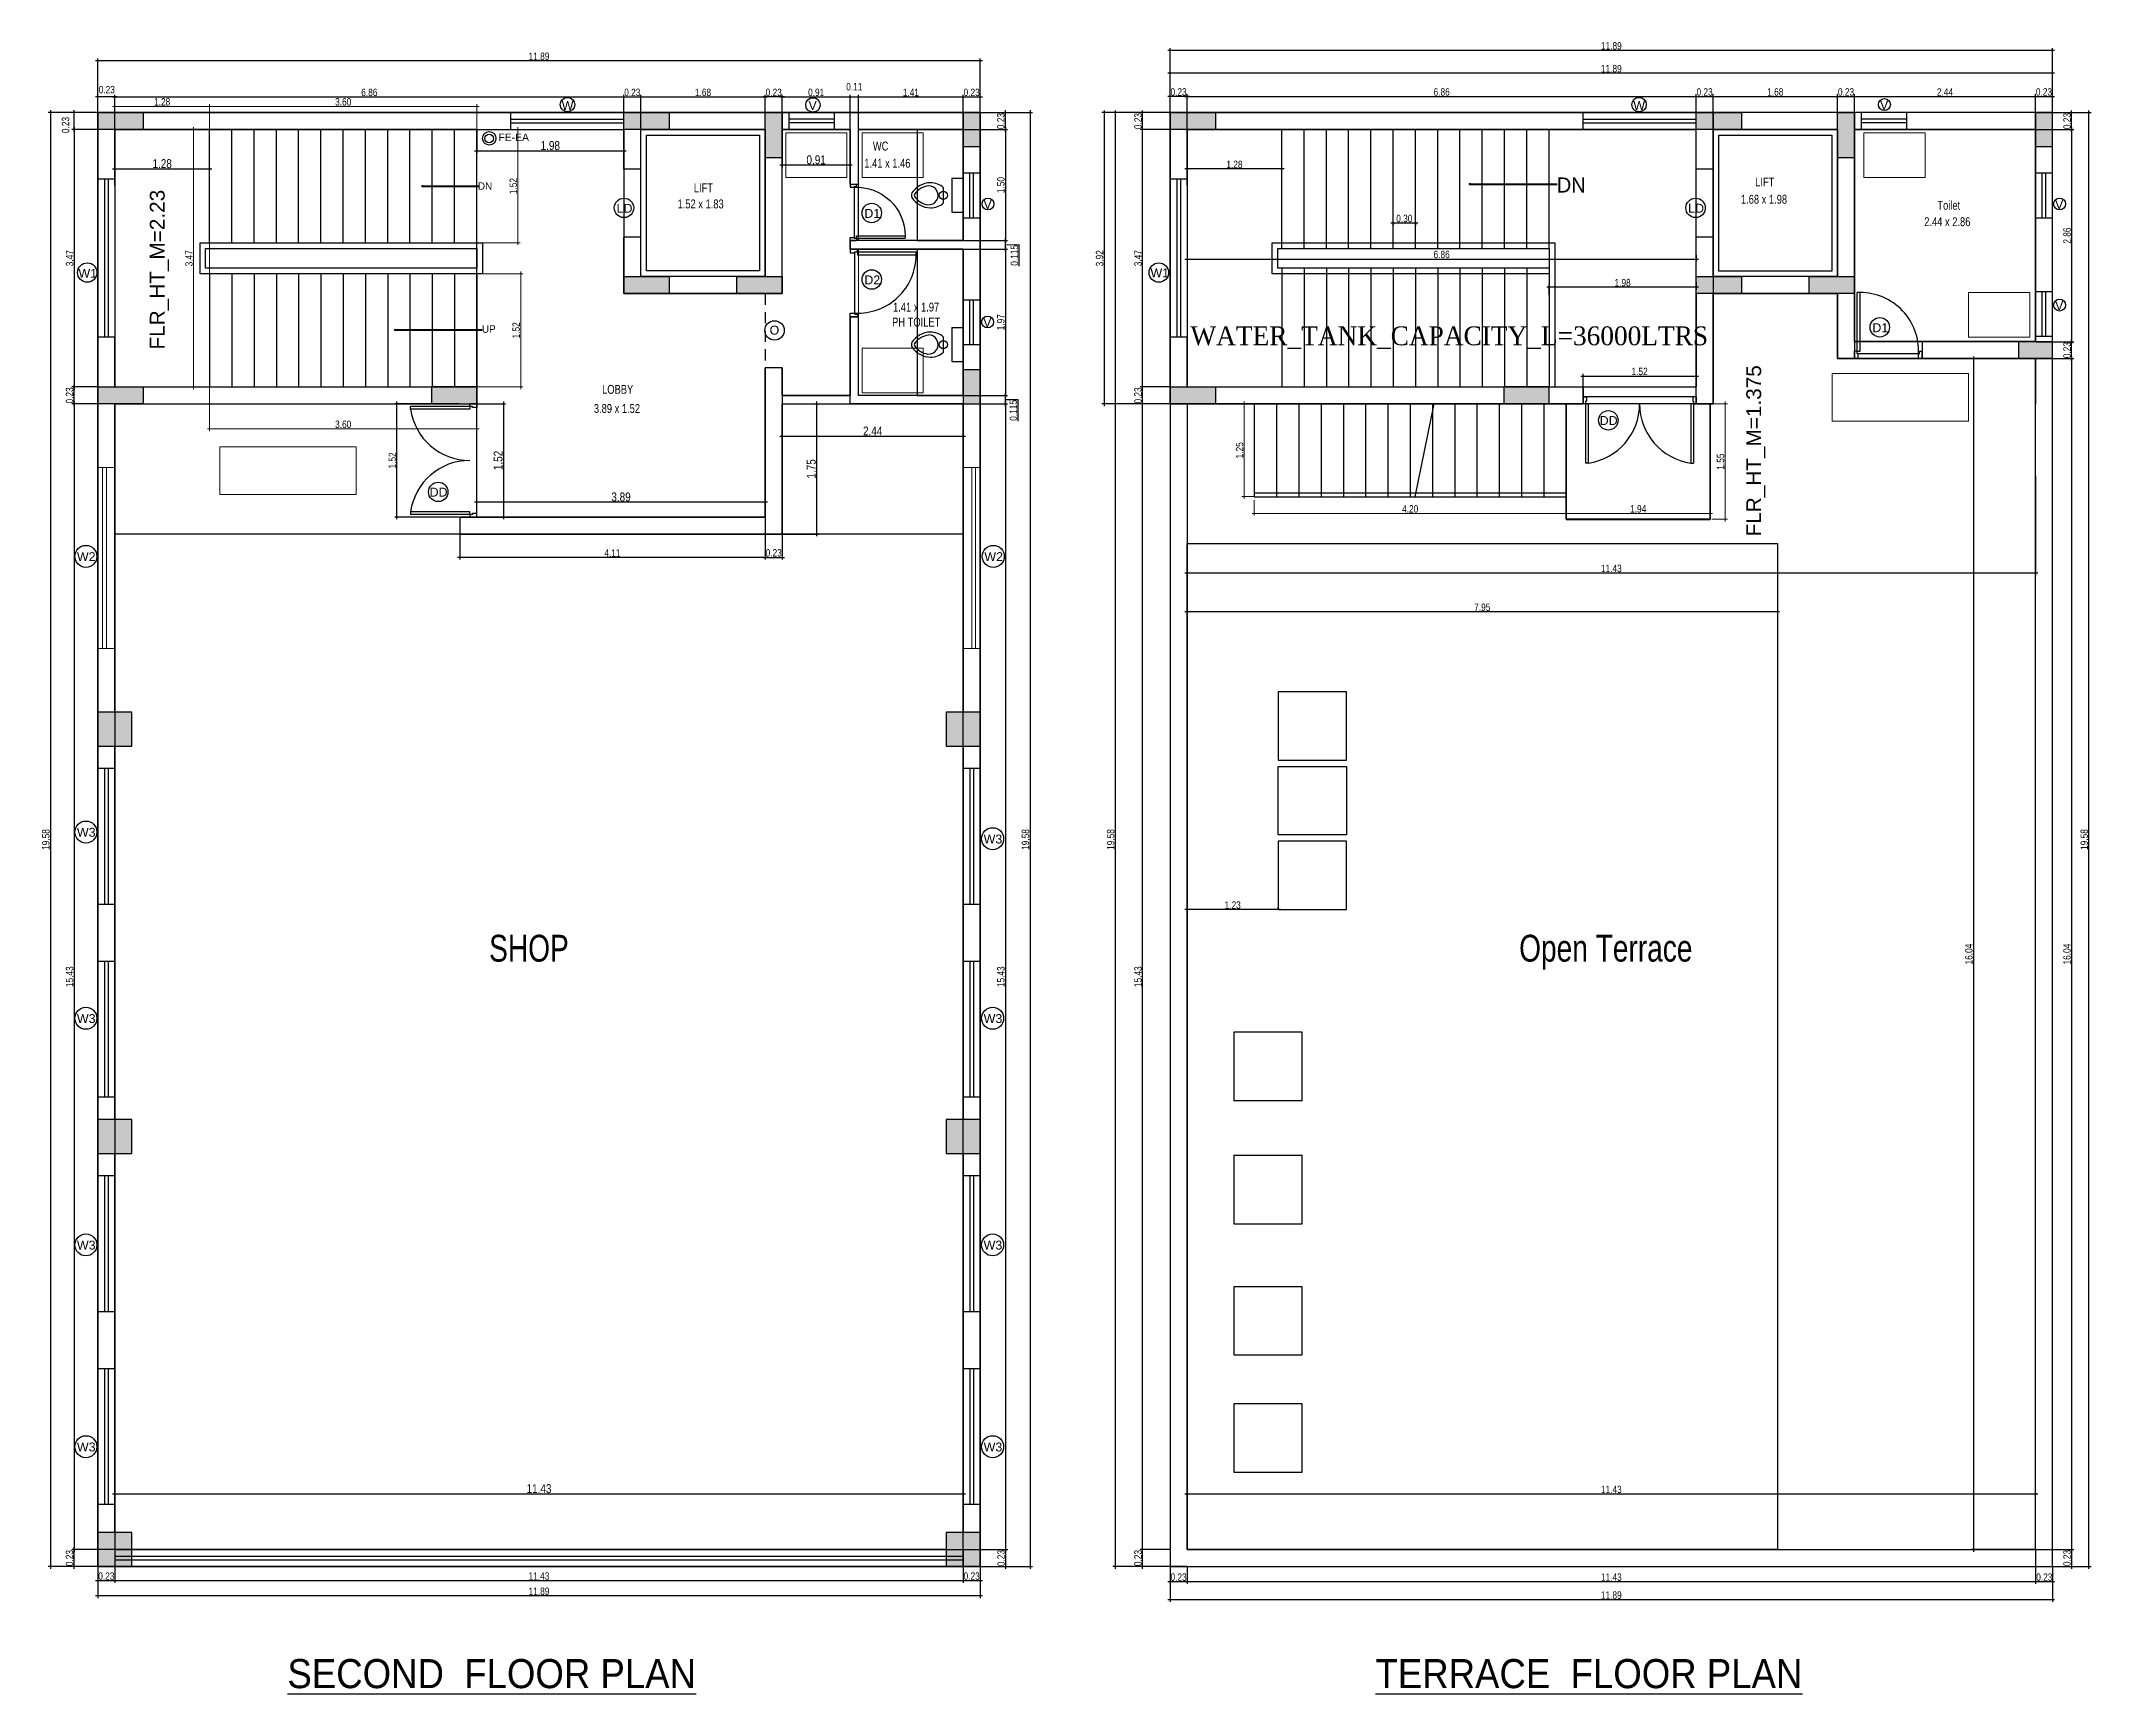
# Model space of a CAD drawing. Header units: metres. Extents: x 13627 to 13863, y 9458 to 9526.
# Drawn here: x 13835.6 to 13863.22, y 9475.39 to 9497.65 of the extents above; entities that cross this region are included whole.
import ezdxf
from ezdxf.enums import TextEntityAlignment as Align

# ---------------------------------------------------------------- set-up
doc = ezdxf.new("R2010")
doc.units = ezdxf.units.M
doc.header["$LTSCALE"] = 150
doc.header["$PDMODE"] = 35
doc.linetypes.add('DOT2', pattern=[0.125, 0, -0.125])
doc.linetypes.add('HIDDEN', pattern=[0.375, 0.25, -0.125])
doc.layers.get('0').update_dxf_attribs({"linetype": 'CONTINUOUS'})
doc.layers.get('DEFPOINTS').update_dxf_attribs({"color": 1, "linetype": 'CONTINUOUS'})
for name, color, linetype, lineweight in [('AR_WALL', 7, 'CONTINUOUS', 40), ('BLK_1_FLR_2_DRINKING_WATER', 7, 'CONTINUOUS', 5), ('BLK_1_FLR_2_SP_WC', 233, 'CONTINUOUS', 5), ('BLK_1_FLR_2_STAIR_1_FLIGHT_1', 7, 'CONTINUOUS', 0), ('BLK_1_FLR_2_STAIR_1_FLIGHT_2', 7, 'CONTINUOUS', 0), ('BLK_1_FLR_2_STAIR_1_LANDING_1', 7, 'CONTINUOUS', 0), ('BLK_1_FLR_2_WASH', 243, 'CONTINUOUS', 5), ('BLK_1_FLR_3_DRINKING_WATER', 7, 'CONTINUOUS', 5), ('BLK_1_FLR_3_STAIR_1_FLIGHT_1', 7, 'CONTINUOUS', 0), ('BLK_1_FLR_3_STAIR_1_LANDING_1', 7, 'CONTINUOUS', 0), ('BLK_1_FLR_3_WASH', 243, 'CONTINUOUS', 5)]:
    doc.layers.add(name, color=color, linetype=linetype, lineweight=lineweight)
doc.layers.add('BLK_1_FLR_2_BLT_UP_AREA', color=1, linetype='CONTINUOUS', plot=False)
doc.layers.add('BLK_1_FLR_3_BLT_UP_AREA', color=1, linetype='CONTINUOUS', plot=False)
for name, color, linetype in [('BLK_1_FLR_2_CARPET_AREA', 32, 'CONTINUOUS'), ('BLK_1_FLR_2_EXIT_WIDTH_DOOR', 2, 'CONTINUOUS'), ('BLK_1_FLR_2_LIFT_1', 30, 'CONTINUOUS'), ('BLK_1_FLR_2_REGULAR_ROOM_1', 2, 'CONTINUOUS'), ('BLK_1_FLR_2_ROOF_AREA', 54, 'CONTINUOUS'), ('BLK_1_FLR_2_STAIR_1', 1, 'CONTINUOUS'), ('BLK_1_FLR_2_URINAL', 235, 'CONTINUOUS'), ('BLK_1_FLR_2_WATER_CLOSET', 213, 'CONTINUOUS'), ('BLK_1_FLR_3_CARPET_AREA', 32, 'CONTINUOUS'), ('BLK_1_FLR_3_EXIT_WIDTH_DOOR', 2, 'CONTINUOUS'), ('BLK_1_FLR_3_ROOF_AREA', 54, 'CONTINUOUS'), ('BLK_1_FLR_3_STAIR_1', 1, 'CONTINUOUS'), ('BLK_1_FLR_4_ROOF_AREA', 54, 'CONTINUOUS'), ('BLK_1_LVL_2_BLDG_FOOT_PRINT', 1, 'CONTINUOUS'), ('BLK_1_LVL_3_BLDG_FOOT_PRINT', 1, 'CONTINUOUS'), ('BLK_1_ROOF_WATER_TANK_HT', 235, 'CONTINUOUS'), ('BLK_1_STAIR_HEADROOM', 55, 'CONTINUOUS'), ('BLK_1_TERRACE_WC', 200, 'CONTINUOUS'), ('BLK_1_TERRACESERVICE_UTILITYDISTANCE', 1, 'CONTINUOUS'), ('DIM', 7, 'CONTINUOUS'), ('DOOR', 1, 'CONTINUOUS'), ('SOLAR_PANEL', 3, 'CONTINUOUS'), ('SOLAR_WATER_HEATER', 1, 'CONTINUOUS'), ('TEXT', 7, 'CONTINUOUS'), ('WALL', 7, 'CONTINUOUS'), ('WATER_TANK_CALCULATION', 150, 'CONTINUOUS')]:
    doc.layers.add(name, color=color, linetype=linetype)
doc.styles.add('23', font='sanss___.ttf', dxfattribs={"width": 0.95})
doc.styles.add('Arial', font='arial.ttf', dxfattribs={"width": 0.8})
doc.styles.add('ED', font='romantic.ttf', dxfattribs={"width": 0.96})
doc.styles.add('Int gokilan', font='arial.ttf', dxfattribs={"height": 12})
doc.styles.add('ROMANS', font='sanss___.ttf', dxfattribs={"width": 0.95})
doc.styles.add('ROMANT', font='sanss___.ttf', dxfattribs={"width": 0.95})
doc.styles.add('style3', font='arial.ttf', dxfattribs={"width": 0.9})
doc.dimstyles.new('Copy of vi', dxfattribs={"dimscale": 0, "dimtxt": 12, "dimasz": 1, "dimexe": 0.1875, "dimexo": 0.0625, "dimgap": 1, "dimtad": 1, "dimdec": 1, "dimrnd": 0.5, "dimzin": 3, "dimdsep": 46, "dimlunit": 4, "dimtxsty": 'ROMANS', "dimblk1": 'ARR', "dimblk2": 'ARR', "dimsah": 1, "dimcen": 0.0625, "dimdle": 5.5, "dimse1": 1, "dimse2": 1, "dimclrd": 11, "dimclre": 9, "dimclrt": 2, "dimadec": 0, "dimazin": 0, "dimtfac": 0.6, "dimtdec": 1, "dimtmove": 2, "dimatfit": 3, "dimldrblk": 'A', "dimfxl": 0, "dimtolj": 1, "dimtzin": 2, "dimarcsym": 0})
doc.dimstyles.get("Standard").update_dxf_attribs({"dimtxt": 0.1, "dimasz": 0.1, "dimexe": 0.03, "dimexo": 0.01, "dimgap": 0.01, "dimtad": 1, "dimzin": 3, "dimdsep": 46, "dimtxsty": 'Arial', "dimblk": 'ARCHTICK', "dimcen": 0.0625, "dimdle": 0.03, "dimclrd": 256, "dimclre": 9, "dimclrt": 256, "dimadec": 0, "dimazin": 0, "dimtfac": 0.6, "dimtofl": 0, "dimtmove": 1, "dimatfit": 3, "dimldrblk": 'OPEN90', "dimfxl": 0, "dimtolj": 1, "dimtzin": 0, "dimlwd": -1, "dimlwe": -1, "dimarcsym": 0})

msp = doc.modelspace()

# ---------------------------------------------------------------- texts
at = {"lineweight": 9, "style": 'style3'}
msp.add_text('FE-EA  ', height=0.1, dxfattribs=at).set_placement((13842.0099, 9496.3054), align=Align.CENTER)
at = {"layer": 'BLK_1_FLR_2_STAIR_1', "insert": (13837.3264, 9494.5727), "char_height": 0.2, "width": 2.368357, "attachment_point": 8, "rotation": 90}
msp.add_mtext('{\\fArial|b0|i0|c0|p34;FLR_HT_M=2.23}', dxfattribs=at)
at = {"layer": 'BLK_1_FLR_3_STAIR_1', "insert": (13858.8351, 9492.1323), "char_height": 0.2, "width": 2.368357, "attachment_point": 8, "rotation": 90}
msp.add_mtext('{\\fArial|b0|i0|c0|p34;FLR_HT_M=1.375}', dxfattribs=at)
at = {"layer": 'TEXT', "color": 7, "char_height": 0.392067, "width": 6.145945, "attachment_point": 1, "style": 'style3'}
for s, insert in [('{\\LSECOND \\fArial|b0|i0|c238|p34; FLOOR PLAN}', (13838.9223, 9475.8584)), ('{\\fArial|b0|i0|c238|p34;\\LTERRACE\\fArial|b0|i0|c0|p34; \\fArial|b0|i0|c238|p34; FLOOR PLAN}', (13853.5814, 9475.8584))]:
    msp.add_mtext(s, dxfattribs=dict(at, insert=insert))
at = {"layer": 'WATER_TANK_CALCULATION', "linetype": 'ByBlock', "insert": (13851.0883, 9493.8083), "char_height": 0.253788, "width": 6.8667, "attachment_point": 1, "style": 'ED'}
msp.add_mtext('WATER_TANK_CAPACITY_L=36000LTRS', dxfattribs=at)

# ---------------------------------------------------------------- blocks, each defined once
blk = doc.blocks.new('A')
at = {"layer": 'DIM', "color": 9, "linetype": 'ByBlock'}
for p, q in [((-0.13, 0), (0.13, 0)), ((-0.08, -0.08), (0.08, 0.08)), ((0, 0.13), (0, -0.13))]:
    blk.add_line(p, q, dxfattribs=at)
blk = doc.blocks.new('ARROW')
at = {"layer": 'WALL'}
blk.add_blockref('A', (0, 0), dxfattribs=at)
blk = doc.blocks.new('ARR')
at = {"layer": 'DIM'}
blk.add_blockref('ARROW', (0, 0), dxfattribs=at)
blk = doc.blocks.new('_ArchTick')
at = {"color": 0, "linetype": 'ByBlock', "const_width": 0.00381}
blk.add_lwpolyline([(-0.0127, -0.0127), (0.0127, 0.0127)], dxfattribs=at)
blk = doc.blocks.new('*D269')
blk.add_line((143.297, 24.67), (141.96, 24.67))
at = {"color": 9}
for p, q in [((141.99, 24.45), (141.99, 24.7)), ((143.267, 24.45), (143.267, 24.7))]:
    blk.add_line(p, q, dxfattribs=at)
at = {"layer": 'DEFPOINTS', "color": 0}
for p in [(141.99, 24.67), (141.99, 24.44), (143.267, 24.44)]:
    blk.add_point(p, dxfattribs=at)
at = {"rotation": 180}
blk.add_blockref('_ArchTick', (141.99, 24.67), dxfattribs=at)
blk.add_blockref('_ArchTick', (143.267, 24.67))
at = {"insert": (142.628, 24.742), "char_height": 0.12, "attachment_point": 5, "style": 'Arial'}
blk.add_mtext('\\A1;1.28', dxfattribs=at)
blk = doc.blocks.new('_Open90')
at = {"layer": 'AR_WALL', "color": 0, "lineweight": -2}
for p, q in [((0, 0), (-0.0254, 0)), ((-0.0127, 0.0127), (0, 0)), ((0, 0), (-0.0127, -0.0127))]:
    blk.add_line(p, q, dxfattribs=at)
blk = doc.blocks.new('A$C1378589D')
at = {"layer": 'DOOR', "color": 40}
for p, q in [((0.035, 0.094), (0.035, 0.892)), ((0.071, 0.892), (0.035, 0.892)), ((0.071, 0.094), (0.071, 0.892)), ((1.453, 0.094), (1.453, 0.892)), ((1.453, 0.892), (1.489, 0.892)), ((1.489, 0.094), (1.489, 0.892)), ((0.035, 0.094), (0.071, 0.094)), ((1.489, 0.094), (1.453, 0.094))]:
    blk.add_line(p, q, dxfattribs=at)
at = {"layer": 'DOOR', "color": 230}
for p, q in [((0.035, 0.094), (0, 0.094)), ((0, 0), (0, 0.094)), ((0, 0), (0.047, 0)), ((0.035, 0.059), (0.035, 0.094)), ((0.047, 0.059), (0.035, 0.059)), ((0.047, 0), (0.047, 0.059)), ((1.477, 0.059), (1.489, 0.059)), ((1.477, 0), (1.477, 0.059)), ((1.524, 0), (1.477, 0)), ((1.489, 0.094), (1.524, 0.094)), ((1.489, 0.059), (1.489, 0.094)), ((1.524, 0), (1.524, 0.094))]:
    blk.add_line(p, q, dxfattribs=at)
at = {"layer": 'DOOR', "color": 145}
for centre, start, end in [((-0.04, 0.097), 359.8144, 82.0332), ((1.564, 0.097), 97.9668, 180.1856)]:
    blk.add_arc(centre, 0.802, start, end, dxfattribs=at)
blk = doc.blocks.new('*D270')
blk.add_line((153.678, 26.127), (141.731, 26.127))
at = {"color": 9}
for p, q in [((141.761, 25.441), (141.761, 26.157)), ((153.648, 25.441), (153.648, 26.157))]:
    blk.add_line(p, q, dxfattribs=at)
at = {"layer": 'DEFPOINTS', "color": 0}
for p in [(141.761, 26.127), (141.761, 25.431), (153.648, 25.431)]:
    blk.add_point(p, dxfattribs=at)
at = {"xscale": 0.1, "yscale": 0.1, "zscale": 0.1}
for p, rotation in [((141.761, 26.127), 179.9999999999736), ((153.648, 26.127), 359.9999999999737)]:
    blk.add_blockref('_ArchTick', p, dxfattribs=dict(at, rotation=rotation))
at = {"insert": (147.705, 26.188), "char_height": 0.1, "attachment_point": 5, "style": 'Arial'}
blk.add_mtext('\\A1;11.89', dxfattribs=at)
blk = doc.blocks.new('*D271')
blk.add_line((153.45, 6.823), (141.96, 6.823))
at = {"color": 9}
for p, q in [((141.99, 6.772), (141.99, 6.853)), ((153.42, 6.772), (153.42, 6.853))]:
    blk.add_line(p, q, dxfattribs=at)
at = {"layer": 'DEFPOINTS', "color": 0}
for p in [(141.99, 6.823), (141.99, 6.762), (153.42, 6.762)]:
    blk.add_point(p, dxfattribs=at)
at = {"rotation": 180}
blk.add_blockref('_ArchTick', (141.99, 6.823), dxfattribs=at)
blk.add_blockref('_ArchTick', (153.42, 6.823))
at = {"insert": (147.705, 6.895), "char_height": 0.12, "attachment_point": 5, "style": 'Arial'}
blk.add_mtext('\\A1;11.43', dxfattribs=at)
blk = doc.blocks.new('EWCP')
for p, q in [((0.229, 0.152), (-0.229, 0.152)), ((-0.229, 0.152), (-0.229, 0)), ((0.229, 0), (-0.229, 0)), ((-0.102, 0.264), (0.102, 0.264)), ((0.229, 0.152), (0.229, 0))]:
    blk.add_line(p, q)
blk.add_circle((0, 0.267), 0.0559)
for centre, radius, start, end in [((0.147, 0.429), 0.317, 124.2325, 177.7197), ((0.147, 0.429), 0.279, 124.9525, 170.1186), ((0, 0.625), 0.0734, 64.3273, 115.1009), ((0, 0.625), 0.0353, 68.3192, 110.8901), ((-0.147, 0.429), 0.279, 7.8571, 54.9843), ((-0.147, 0.429), 0.317, 2.2803, 55.6668), ((0.109, 0.446), 0.279, 180.9603, 220.9088), ((0.001, 0.467), 0.129, 175.7526, 359.9058), ((-0.109, 0.446), 0.279, 319.0912, 359.0397)]:
    blk.add_arc(centre, radius, start, end)
blk = doc.blocks.new('D1')
at = {"color": 40}
for p, q in [((0.038, 0.102), (0.038, 0.89)), ((0.076, 0.89), (0.038, 0.89)), ((0.076, 0.102), (0.076, 0.89)), ((0.038, 0.102), (0.076, 0.102))]:
    blk.add_line(p, q, dxfattribs=at)
at = {"color": 230}
for p, q in [((0, 0), (0, 0.102)), ((0.038, 0.102), (0, 0.102)), ((0, 0), (0.051, 0)), ((0.038, 0.064), (0.038, 0.102)), ((0.051, 0.064), (0.038, 0.064)), ((0.051, 0), (0.051, 0.064)), ((0.864, 0.064), (0.876, 0.064)), ((0.864, 0), (0.864, 0.064)), ((0.914, 0), (0.864, 0)), ((0.876, 0.064), (0.876, 0.102)), ((0.876, 0.102), (0.914, 0.102)), ((0.914, 0), (0.914, 0.102))]:
    blk.add_line(p, q, dxfattribs=at)
at = {"color": 145}
blk.add_arc((0.076, 0.102), 0.788, 357.2298, 90, dxfattribs=at)
blk = doc.blocks.new('*D272')
at = {"color": 9}
for p, q in [((141.751, 25.431), (141.092, 25.431)), ((141.751, 5.847), (141.092, 5.847))]:
    blk.add_line(p, q, dxfattribs=at)
blk.add_line((141.122, 25.461), (141.122, 5.817))
at = {"layer": 'DEFPOINTS', "color": 0}
for p in [(141.761, 25.431), (141.122, 5.847), (141.761, 5.847)]:
    blk.add_point(p, dxfattribs=at)
for p, rotation in [((141.122, 25.431), 90), ((141.122, 5.847), 270)]:
    blk.add_blockref('_ArchTick', p, dxfattribs=dict(rotation=rotation))
at = {"insert": (141.061, 15.639), "char_height": 0.1, "attachment_point": 5, "rotation": 90, "style": 'Arial'}
blk.add_mtext('\\A1;19.58', dxfattribs=at)
blk = doc.blocks.new('*D273')
blk.add_line((151.926, 24.723), (150.951, 24.723))
at = {"color": 9}
for p, q in [((150.981, 24.825), (150.981, 24.693)), ((151.896, 24.825), (151.896, 24.693))]:
    blk.add_line(p, q, dxfattribs=at)
at = {"layer": 'DEFPOINTS', "color": 0}
for p in [(150.981, 24.835), (150.981, 24.723), (151.896, 24.835)]:
    blk.add_point(p, dxfattribs=at)
at = {"rotation": 180}
blk.add_blockref('_ArchTick', (150.981, 24.723), dxfattribs=at)
blk.add_blockref('_ArchTick', (151.896, 24.723))
at = {"insert": (151.439, 24.794), "char_height": 0.12, "attachment_point": 5, "style": 'Arial'}
blk.add_mtext('\\A1;0.91', dxfattribs=at)
blk = doc.blocks.new('*D274')
blk.add_line((150.951, 21.072), (153.45, 21.072))
at = {"color": 9}
for p, q in [((150.981, 21.062), (150.981, 21.042)), ((153.42, 21.062), (153.42, 21.042))]:
    blk.add_line(p, q, dxfattribs=at)
at = {"layer": 'DEFPOINTS', "color": 0}
for p in [(150.981, 21.072), (153.42, 21.072), (153.42, 21.072)]:
    blk.add_point(p, dxfattribs=at)
at = {"rotation": 180}
blk.add_blockref('_ArchTick', (150.981, 21.072), dxfattribs=at)
blk.add_blockref('_ArchTick', (153.42, 21.072))
at = {"insert": (152.201, 21.142), "char_height": 0.12, "attachment_point": 5, "style": 'Arial'}
blk.add_mtext('\\A1;2.44', dxfattribs=at)
blk = doc.blocks.new('*D275')
at = {"color": 9}
for p, q in [((150.991, 21.507), (151.475, 21.507)), ((150.991, 19.754), (151.475, 19.754))]:
    blk.add_line(p, q, dxfattribs=at)
blk.add_line((151.445, 21.537), (151.445, 19.724))
at = {"layer": 'DEFPOINTS', "color": 0}
for p in [(150.981, 21.507), (150.981, 19.754), (151.445, 19.754)]:
    blk.add_point(p, dxfattribs=at)
for p, rotation in [((151.445, 21.507), 90), ((151.445, 19.754), 270)]:
    blk.add_blockref('_ArchTick', p, dxfattribs=dict(rotation=rotation))
at = {"insert": (151.374, 20.631), "char_height": 0.12, "attachment_point": 5, "rotation": 90, "style": 'Arial'}
blk.add_mtext('\\A1;1.75', dxfattribs=at)
blk = doc.blocks.new('*D276')
at = {"color": 9}
for p, q in [((153.658, 25.431), (154.352, 25.431)), ((153.658, 5.847), (154.352, 5.847))]:
    blk.add_line(p, q, dxfattribs=at)
blk.add_line((154.322, 25.461), (154.322, 5.817))
at = {"layer": 'DEFPOINTS', "color": 0}
for p in [(153.648, 25.431), (153.648, 5.847), (154.322, 5.847)]:
    blk.add_point(p, dxfattribs=at)
at = {"xscale": 0.1, "yscale": 0.1, "zscale": 0.1}
for p, rotation in [((154.322, 25.431), 90), ((154.322, 5.847), 270)]:
    blk.add_blockref('_ArchTick', p, dxfattribs=dict(at, rotation=rotation))
at = {"insert": (154.26, 15.639), "char_height": 0.1, "attachment_point": 5, "rotation": 90, "style": 'Arial'}
blk.add_mtext('\\A1;19.58', dxfattribs=at)
blk = doc.blocks.new('*D277')
at = {"color": 9}
for p, q in [((141.761, 5.837), (141.761, 5.421)), ((153.648, 5.837), (153.648, 5.421))]:
    blk.add_line(p, q, dxfattribs=at)
blk.add_line((153.678, 5.451), (141.731, 5.451))
at = {"layer": 'DEFPOINTS', "color": 0}
for p in [(141.761, 5.847), (153.648, 5.847), (141.761, 5.451)]:
    blk.add_point(p, dxfattribs=at)
at = {"xscale": 0.1, "yscale": 0.1, "zscale": 0.1, "rotation": 180}
blk.add_blockref('_ArchTick', (141.761, 5.451), dxfattribs=at)
at = {"xscale": 0.1, "yscale": 0.1, "zscale": 0.1}
blk.add_blockref('_ArchTick', (153.648, 5.451), dxfattribs=at)
at = {"insert": (147.705, 5.513), "char_height": 0.1, "attachment_point": 5, "style": 'Arial'}
blk.add_mtext('\\A1;11.89', dxfattribs=at)
blk = doc.blocks.new('*D278')
blk.add_line((150.783, 20.182), (146.837, 20.182))
at = {"color": 9}
for p, q in [((146.867, 19.993), (146.867, 20.212)), ((150.753, 19.993), (150.753, 20.212))]:
    blk.add_line(p, q, dxfattribs=at)
at = {"layer": 'DEFPOINTS', "color": 0}
for p in [(146.867, 20.182), (146.867, 19.983), (150.753, 19.983)]:
    blk.add_point(p, dxfattribs=at)
at = {"rotation": 180}
blk.add_blockref('_ArchTick', (146.867, 20.182), dxfattribs=at)
blk.add_blockref('_ArchTick', (150.753, 20.182))
at = {"insert": (148.81, 20.253), "char_height": 0.12, "attachment_point": 5, "style": 'Arial'}
blk.add_mtext('\\A1;3.89', dxfattribs=at)
blk = doc.blocks.new('*D279')
at = {"color": 9}
for p, q in [((146.877, 21.507), (147.255, 21.507)), ((146.877, 19.983), (147.255, 19.983))]:
    blk.add_line(p, q, dxfattribs=at)
blk.add_line((147.225, 21.537), (147.225, 19.953))
at = {"layer": 'DEFPOINTS', "color": 0}
for p in [(146.867, 21.507), (146.867, 19.983), (147.225, 19.983)]:
    blk.add_point(p, dxfattribs=at)
for p, rotation in [((147.225, 21.507), 90), ((147.225, 19.983), 270)]:
    blk.add_blockref('_ArchTick', p, dxfattribs=dict(rotation=rotation))
at = {"insert": (147.154, 20.745), "char_height": 0.12, "attachment_point": 5, "rotation": 90, "style": 'Arial'}
blk.add_mtext('\\A1;1.52', dxfattribs=at)
blk = doc.blocks.new('*D280')
at = {"color": 9}
for p, q in [((146.867, 25.192), (146.867, 24.885)), ((148.848, 25.192), (148.848, 24.885))]:
    blk.add_line(p, q, dxfattribs=at)
blk.add_line((146.837, 24.915), (148.878, 24.915))
at = {"layer": 'DEFPOINTS', "color": 0}
for p in [(146.867, 25.202), (148.848, 25.202), (148.848, 24.915)]:
    blk.add_point(p, dxfattribs=at)
at = {"rotation": 180}
blk.add_blockref('_ArchTick', (146.867, 24.915), dxfattribs=at)
blk.add_blockref('_ArchTick', (148.848, 24.915))
at = {"insert": (147.857, 24.986), "char_height": 0.12, "attachment_point": 5, "style": 'Arial'}
blk.add_mtext('\\A1;1.98', dxfattribs=at)
blk = doc.blocks.new('*D281')
blk.add_line((142.02, 25.641), (141.731, 25.641))
at = {"color": 9}
for p, q in [((141.761, 25.212), (141.761, 25.671)), ((141.99, 25.212), (141.99, 25.671))]:
    blk.add_line(p, q, dxfattribs=at)
at = {"layer": 'DEFPOINTS', "color": 0}
for p in [(141.761, 25.641), (141.761, 25.202), (141.99, 25.202)]:
    blk.add_point(p, dxfattribs=at)
at = {"xscale": 0.1, "yscale": 0.1, "zscale": 0.1, "rotation": 180}
blk.add_blockref('_ArchTick', (141.761, 25.641), dxfattribs=at)
at = {"xscale": 0.1, "yscale": 0.1, "zscale": 0.1}
blk.add_blockref('_ArchTick', (141.99, 25.641), dxfattribs=at)
at = {"insert": (141.882, 25.739), "char_height": 0.1, "attachment_point": 5, "style": 'Arial'}
blk.add_mtext('\\A1;0.23', dxfattribs=at)
blk = doc.blocks.new('*D282')
blk.add_line((141.96, 25.641), (148.878, 25.641))
at = {"color": 9}
for p, q in [((141.99, 25.212), (141.99, 25.671)), ((148.848, 25.212), (148.848, 25.671))]:
    blk.add_line(p, q, dxfattribs=at)
at = {"layer": 'DEFPOINTS', "color": 0}
for p in [(148.848, 25.641), (141.99, 25.202), (148.848, 25.202)]:
    blk.add_point(p, dxfattribs=at)
at = {"xscale": 0.1, "yscale": 0.1, "zscale": 0.1, "rotation": 180}
blk.add_blockref('_ArchTick', (141.99, 25.641), dxfattribs=at)
at = {"xscale": 0.1, "yscale": 0.1, "zscale": 0.1}
blk.add_blockref('_ArchTick', (148.848, 25.641), dxfattribs=at)
at = {"insert": (145.419, 25.702), "char_height": 0.1, "attachment_point": 5, "style": 'Arial'}
blk.add_mtext('\\A1;6.86', dxfattribs=at)
blk = doc.blocks.new('*D283')
blk.add_line((148.818, 25.641), (149.106, 25.641))
at = {"color": 9}
for p, q in [((148.848, 25.212), (148.848, 25.671)), ((149.076, 25.212), (149.076, 25.671))]:
    blk.add_line(p, q, dxfattribs=at)
at = {"layer": 'DEFPOINTS', "color": 0}
for p in [(149.076, 25.641), (148.848, 25.202), (149.076, 25.202)]:
    blk.add_point(p, dxfattribs=at)
at = {"xscale": 0.1, "yscale": 0.1, "zscale": 0.1, "rotation": 180}
blk.add_blockref('_ArchTick', (148.848, 25.641), dxfattribs=at)
at = {"xscale": 0.1, "yscale": 0.1, "zscale": 0.1}
blk.add_blockref('_ArchTick', (149.076, 25.641), dxfattribs=at)
at = {"insert": (148.962, 25.702), "char_height": 0.1, "attachment_point": 5, "style": 'Arial'}
blk.add_mtext('\\A1;0.23', dxfattribs=at)
blk = doc.blocks.new('*D284')
blk.add_line((149.046, 25.641), (150.783, 25.641))
at = {"color": 9}
for p, q in [((149.076, 25.212), (149.076, 25.671)), ((150.753, 25.212), (150.753, 25.671))]:
    blk.add_line(p, q, dxfattribs=at)
at = {"layer": 'DEFPOINTS', "color": 0}
for p in [(150.753, 25.641), (149.076, 25.202), (150.753, 25.202)]:
    blk.add_point(p, dxfattribs=at)
at = {"xscale": 0.1, "yscale": 0.1, "zscale": 0.1, "rotation": 180}
blk.add_blockref('_ArchTick', (149.076, 25.641), dxfattribs=at)
at = {"xscale": 0.1, "yscale": 0.1, "zscale": 0.1}
blk.add_blockref('_ArchTick', (150.753, 25.641), dxfattribs=at)
at = {"insert": (149.915, 25.702), "char_height": 0.1, "attachment_point": 5, "style": 'Arial'}
blk.add_mtext('\\A1;1.68', dxfattribs=at)
blk = doc.blocks.new('*D285')
blk.add_line((151.011, 25.641), (150.723, 25.641))
at = {"color": 9}
for p, q in [((150.753, 25.136), (150.753, 25.671)), ((150.981, 25.136), (150.981, 25.671))]:
    blk.add_line(p, q, dxfattribs=at)
at = {"layer": 'DEFPOINTS', "color": 0}
for p in [(150.753, 25.641), (150.753, 25.126), (150.981, 25.126)]:
    blk.add_point(p, dxfattribs=at)
at = {"xscale": 0.1, "yscale": 0.1, "zscale": 0.1, "rotation": 180}
blk.add_blockref('_ArchTick', (150.753, 25.641), dxfattribs=at)
at = {"xscale": 0.1, "yscale": 0.1, "zscale": 0.1}
blk.add_blockref('_ArchTick', (150.981, 25.641), dxfattribs=at)
at = {"insert": (150.867, 25.702), "char_height": 0.1, "attachment_point": 5, "style": 'Arial'}
blk.add_mtext('\\A1;0.23', dxfattribs=at)
blk = doc.blocks.new('*D286')
blk.add_line((150.951, 25.641), (151.926, 25.641))
at = {"color": 9}
for p, q in [((150.981, 25.212), (150.981, 25.671)), ((151.896, 25.212), (151.896, 25.671))]:
    blk.add_line(p, q, dxfattribs=at)
at = {"layer": 'DEFPOINTS', "color": 0}
for p in [(151.896, 25.641), (150.981, 25.202), (151.896, 25.202)]:
    blk.add_point(p, dxfattribs=at)
at = {"xscale": 0.1, "yscale": 0.1, "zscale": 0.1, "rotation": 180}
blk.add_blockref('_ArchTick', (150.981, 25.641), dxfattribs=at)
at = {"xscale": 0.1, "yscale": 0.1, "zscale": 0.1}
blk.add_blockref('_ArchTick', (151.896, 25.641), dxfattribs=at)
at = {"insert": (151.439, 25.702), "char_height": 0.1, "attachment_point": 5, "style": 'Arial'}
blk.add_mtext('\\A1;0.91', dxfattribs=at)
blk = doc.blocks.new('*D287')
blk.add_line((151.866, 25.641), (152.04, 25.641))
at = {"color": 9}
for p, q in [((151.896, 25.212), (151.896, 25.671)), ((152.01, 25.212), (152.01, 25.671))]:
    blk.add_line(p, q, dxfattribs=at)
at = {"layer": 'DEFPOINTS', "color": 0}
for p in [(152.01, 25.641), (151.896, 25.202), (152.01, 25.202)]:
    blk.add_point(p, dxfattribs=at)
at = {"xscale": 0.1, "yscale": 0.1, "zscale": 0.1, "rotation": 180}
blk.add_blockref('_ArchTick', (151.896, 25.641), dxfattribs=at)
at = {"xscale": 0.1, "yscale": 0.1, "zscale": 0.1}
blk.add_blockref('_ArchTick', (152.01, 25.641), dxfattribs=at)
at = {"insert": (151.953, 25.778), "char_height": 0.1, "attachment_point": 5, "style": 'Arial'}
blk.add_mtext('\\A1;0.11', dxfattribs=at)
blk = doc.blocks.new('*D288')
blk.add_line((151.98, 25.641), (153.45, 25.641))
at = {"color": 9}
for p, q in [((152.01, 25.212), (152.01, 25.671)), ((153.42, 25.212), (153.42, 25.671))]:
    blk.add_line(p, q, dxfattribs=at)
at = {"layer": 'DEFPOINTS', "color": 0}
for p in [(153.42, 25.641), (152.01, 25.202), (153.42, 25.202)]:
    blk.add_point(p, dxfattribs=at)
at = {"xscale": 0.1, "yscale": 0.1, "zscale": 0.1, "rotation": 180}
blk.add_blockref('_ArchTick', (152.01, 25.641), dxfattribs=at)
at = {"xscale": 0.1, "yscale": 0.1, "zscale": 0.1}
blk.add_blockref('_ArchTick', (153.42, 25.641), dxfattribs=at)
at = {"insert": (152.715, 25.701), "char_height": 0.1, "attachment_point": 5, "style": 'Arial'}
blk.add_mtext('\\A1;1.41', dxfattribs=at)
blk = doc.blocks.new('*D289')
blk.add_line((153.39, 25.641), (153.678, 25.641))
at = {"color": 9}
for p, q in [((153.42, 25.441), (153.42, 25.671)), ((153.648, 25.441), (153.648, 25.671))]:
    blk.add_line(p, q, dxfattribs=at)
at = {"layer": 'DEFPOINTS', "color": 0}
for p in [(153.42, 25.431), (153.648, 25.641), (153.648, 25.431)]:
    blk.add_point(p, dxfattribs=at)
at = {"xscale": 0.1, "yscale": 0.1, "zscale": 0.1, "rotation": 180}
blk.add_blockref('_ArchTick', (153.42, 25.641), dxfattribs=at)
at = {"xscale": 0.1, "yscale": 0.1, "zscale": 0.1}
blk.add_blockref('_ArchTick', (153.648, 25.641), dxfattribs=at)
at = {"insert": (153.534, 25.702), "char_height": 0.1, "attachment_point": 5, "style": 'Arial'}
blk.add_mtext('\\A1;0.23', dxfattribs=at)
blk = doc.blocks.new('*D290')
at = {"color": 9}
for p, q in [((141.751, 25.431), (141.412, 25.431)), ((141.751, 25.202), (141.412, 25.202))]:
    blk.add_line(p, q, dxfattribs=at)
blk.add_line((141.442, 25.172), (141.442, 25.461))
at = {"layer": 'DEFPOINTS', "color": 0}
for p in [(141.442, 25.431), (141.761, 25.431), (141.761, 25.202)]:
    blk.add_point(p, dxfattribs=at)
at = {"xscale": 0.1, "yscale": 0.1, "zscale": 0.1}
for p, rotation in [((141.442, 25.431), 90), ((141.442, 25.202), 270)]:
    blk.add_blockref('_ArchTick', p, dxfattribs=dict(at, rotation=rotation))
at = {"insert": (141.327, 25.263), "char_height": 0.1, "attachment_point": 5, "rotation": 90, "style": 'Arial'}
blk.add_mtext('\\A1;0.23', dxfattribs=at)
blk = doc.blocks.new('*D291')
at = {"color": 9}
for p, q in [((141.751, 25.202), (141.412, 25.202)), ((141.751, 21.735), (141.412, 21.735))]:
    blk.add_line(p, q, dxfattribs=at)
blk.add_line((141.442, 25.232), (141.442, 21.705))
at = {"layer": 'DEFPOINTS', "color": 0}
for p in [(141.761, 25.202), (141.442, 21.735), (141.761, 21.735)]:
    blk.add_point(p, dxfattribs=at)
at = {"xscale": 0.1, "yscale": 0.1, "zscale": 0.1}
for p, rotation in [((141.442, 25.202), 90), ((141.442, 21.735), 270)]:
    blk.add_blockref('_ArchTick', p, dxfattribs=dict(at, rotation=rotation))
at = {"insert": (141.381, 23.469), "char_height": 0.1, "attachment_point": 5, "rotation": 90, "style": 'Arial'}
blk.add_mtext('\\A1;3.47', dxfattribs=at)
blk = doc.blocks.new('*D292')
at = {"color": 9}
for p, q in [((141.741, 21.735), (141.412, 21.735)), ((141.751, 21.507), (141.412, 21.507))]:
    blk.add_line(p, q, dxfattribs=at)
blk.add_line((141.442, 21.477), (141.442, 21.765))
at = {"layer": 'DEFPOINTS', "color": 0}
for p in [(141.442, 21.735), (141.751, 21.735), (141.761, 21.507)]:
    blk.add_point(p, dxfattribs=at)
at = {"xscale": 0.1, "yscale": 0.1, "zscale": 0.1}
for p, rotation in [((141.442, 21.735), 90), ((141.442, 21.507), 270)]:
    blk.add_blockref('_ArchTick', p, dxfattribs=dict(at, rotation=rotation))
at = {"insert": (141.381, 21.621), "char_height": 0.1, "attachment_point": 5, "rotation": 90, "style": 'Arial'}
blk.add_mtext('\\A1;0.23', dxfattribs=at)
blk = doc.blocks.new('*D293')
at = {"color": 9}
for p, q in [((141.741, 21.507), (141.412, 21.507)), ((142.208, 6.076), (141.412, 6.076))]:
    blk.add_line(p, q, dxfattribs=at)
blk.add_line((141.442, 21.537), (141.442, 6.046))
at = {"layer": 'DEFPOINTS', "color": 0}
for p in [(141.751, 21.507), (141.442, 6.076), (142.218, 6.076)]:
    blk.add_point(p, dxfattribs=at)
at = {"xscale": 0.1, "yscale": 0.1, "zscale": 0.1}
for p, rotation in [((141.442, 21.507), 90), ((141.442, 6.076), 270)]:
    blk.add_blockref('_ArchTick', p, dxfattribs=dict(at, rotation=rotation))
at = {"insert": (141.381, 13.791), "char_height": 0.1, "attachment_point": 5, "rotation": 90, "style": 'Arial'}
blk.add_mtext('\\A1;15.43', dxfattribs=at)
blk = doc.blocks.new('*D294')
blk.add_line((141.441, 5.817), (141.441, 6.106))
at = {"color": 9}
for p, q in [((141.751, 6.076), (141.411, 6.076)), ((141.751, 5.847), (141.411, 5.847))]:
    blk.add_line(p, q, dxfattribs=at)
at = {"layer": 'DEFPOINTS', "color": 0}
for p in [(141.441, 6.076), (141.761, 6.076), (141.761, 5.847)]:
    blk.add_point(p, dxfattribs=at)
at = {"xscale": 0.1, "yscale": 0.1, "zscale": 0.1}
for p, rotation in [((141.441, 6.076), 90), ((141.441, 5.847), 270)]:
    blk.add_blockref('_ArchTick', p, dxfattribs=dict(at, rotation=rotation))
at = {"insert": (141.38, 5.961), "char_height": 0.1, "attachment_point": 5, "rotation": 90, "style": 'Arial'}
blk.add_mtext('\\A1;0.23', dxfattribs=at)
blk = doc.blocks.new('*D295')
at = {"color": 9}
for p, q in [((141.761, 5.827), (141.761, 5.627)), ((141.99, 6.066), (141.99, 5.627))]:
    blk.add_line(p, q, dxfattribs=at)
blk.add_line((141.731, 5.657), (142.02, 5.657))
at = {"layer": 'DEFPOINTS', "color": 0}
for p in [(141.761, 5.837), (141.99, 6.076), (141.99, 5.657)]:
    blk.add_point(p, dxfattribs=at)
at = {"xscale": 0.1, "yscale": 0.1, "zscale": 0.1, "rotation": 180}
blk.add_blockref('_ArchTick', (141.761, 5.657), dxfattribs=at)
at = {"xscale": 0.1, "yscale": 0.1, "zscale": 0.1}
blk.add_blockref('_ArchTick', (141.99, 5.657), dxfattribs=at)
at = {"insert": (141.876, 5.718), "char_height": 0.1, "attachment_point": 5, "style": 'Arial'}
blk.add_mtext('\\A1;0.23', dxfattribs=at)
blk = doc.blocks.new('*D296')
at = {"color": 9}
for p, q in [((141.99, 5.836), (141.99, 5.627)), ((153.42, 5.836), (153.42, 5.627))]:
    blk.add_line(p, q, dxfattribs=at)
blk.add_line((141.96, 5.657), (153.45, 5.657))
at = {"layer": 'DEFPOINTS', "color": 0}
for p in [(141.99, 5.846), (153.42, 5.846), (153.42, 5.657)]:
    blk.add_point(p, dxfattribs=at)
at = {"xscale": 0.1, "yscale": 0.1, "zscale": 0.1, "rotation": 180}
blk.add_blockref('_ArchTick', (141.99, 5.657), dxfattribs=at)
at = {"xscale": 0.1, "yscale": 0.1, "zscale": 0.1}
blk.add_blockref('_ArchTick', (153.42, 5.657), dxfattribs=at)
at = {"insert": (147.705, 5.718), "char_height": 0.1, "attachment_point": 5, "style": 'Arial'}
blk.add_mtext('\\A1;11.43', dxfattribs=at)
blk = doc.blocks.new('*D297')
at = {"color": 9}
for p, q in [((153.42, 6.066), (153.42, 5.627)), ((153.648, 6.066), (153.648, 5.627))]:
    blk.add_line(p, q, dxfattribs=at)
blk.add_line((153.39, 5.657), (153.678, 5.657))
at = {"layer": 'DEFPOINTS', "color": 0}
for p in [(153.42, 6.076), (153.648, 6.076), (153.648, 5.657)]:
    blk.add_point(p, dxfattribs=at)
at = {"xscale": 0.1, "yscale": 0.1, "zscale": 0.1, "rotation": 180}
blk.add_blockref('_ArchTick', (153.42, 5.657), dxfattribs=at)
at = {"xscale": 0.1, "yscale": 0.1, "zscale": 0.1}
blk.add_blockref('_ArchTick', (153.648, 5.657), dxfattribs=at)
at = {"insert": (153.534, 5.718), "char_height": 0.1, "attachment_point": 5, "style": 'Arial'}
blk.add_mtext('\\A1;0.23', dxfattribs=at)
blk = doc.blocks.new('*D298')
at = {"color": 9}
for p, q in [((153.43, 25.431), (154.018, 25.431)), ((153.43, 25.202), (154.018, 25.202))]:
    blk.add_line(p, q, dxfattribs=at)
blk.add_line((153.988, 25.172), (153.988, 25.461))
at = {"layer": 'DEFPOINTS', "color": 0}
for p in [(153.42, 25.431), (153.988, 25.431), (153.42, 25.202)]:
    blk.add_point(p, dxfattribs=at)
at = {"xscale": 0.1, "yscale": 0.1, "zscale": 0.1}
for p, rotation in [((153.988, 25.431), 90), ((153.988, 25.202), 270)]:
    blk.add_blockref('_ArchTick', p, dxfattribs=dict(at, rotation=rotation))
at = {"insert": (153.927, 25.316), "char_height": 0.1, "attachment_point": 5, "rotation": 90, "style": 'Arial'}
blk.add_mtext('\\A1;0.23', dxfattribs=at)
blk = doc.blocks.new('*D299')
at = {"color": 9}
for p, q in [((153.43, 25.202), (154.019, 25.202)), ((153.43, 23.707), (154.019, 23.707))]:
    blk.add_line(p, q, dxfattribs=at)
blk.add_line((153.989, 25.232), (153.989, 23.677))
at = {"layer": 'DEFPOINTS', "color": 0}
for p in [(153.42, 25.202), (153.42, 23.707), (153.989, 23.707)]:
    blk.add_point(p, dxfattribs=at)
at = {"xscale": 0.1, "yscale": 0.1, "zscale": 0.1}
for p, rotation in [((153.989, 25.202), 90), ((153.989, 23.707), 270)]:
    blk.add_blockref('_ArchTick', p, dxfattribs=dict(at, rotation=rotation))
at = {"insert": (153.928, 24.454), "char_height": 0.1, "attachment_point": 5, "rotation": 90, "style": 'Arial'}
blk.add_mtext('\\A1;1.50', dxfattribs=at)
blk = doc.blocks.new('*D300')
at = {"color": 9}
for p, q in [((153.43, 23.707), (154.019, 23.707)), ((153.43, 23.592), (154.019, 23.592))]:
    blk.add_line(p, q, dxfattribs=at)
for p, q in [((153.989, 23.562), (153.989, 23.737)), ((153.989, 23.649), (154.171, 23.653)), ((154.171, 23.653), (154.171, 23.363))]:
    blk.add_line(p, q)
at = {"layer": 'DEFPOINTS', "color": 0}
for p in [(153.42, 23.707), (153.42, 23.592), (153.989, 23.707)]:
    blk.add_point(p, dxfattribs=at)
at = {"xscale": 0.1, "yscale": 0.1, "zscale": 0.1}
for p, rotation in [((153.989, 23.707), 90), ((153.989, 23.592), 270)]:
    blk.add_blockref('_ArchTick', p, dxfattribs=dict(at, rotation=rotation))
at = {"insert": (154.11, 23.508), "char_height": 0.1, "attachment_point": 5, "rotation": 90, "style": 'Arial'}
blk.add_mtext('\\A1;0.115', dxfattribs=at)
blk = doc.blocks.new('*D301')
at = {"color": 9}
for p, q in [((153.43, 23.592), (154.019, 23.592)), ((153.43, 21.621), (154.019, 21.621))]:
    blk.add_line(p, q, dxfattribs=at)
blk.add_line((153.989, 23.622), (153.989, 21.591))
at = {"layer": 'DEFPOINTS', "color": 0}
for p in [(153.42, 23.592), (153.42, 21.621), (153.989, 21.621)]:
    blk.add_point(p, dxfattribs=at)
at = {"xscale": 0.1, "yscale": 0.1, "zscale": 0.1}
for p, rotation in [((153.989, 23.592), 90), ((153.989, 21.621), 270)]:
    blk.add_blockref('_ArchTick', p, dxfattribs=dict(at, rotation=rotation))
at = {"insert": (153.928, 22.607), "char_height": 0.1, "attachment_point": 5, "rotation": 90, "style": 'Arial'}
blk.add_mtext('\\A1;1.97', dxfattribs=at)
blk = doc.blocks.new('*D302')
at = {"color": 9}
for p, q in [((153.44, 21.621), (154.019, 21.621)), ((153.43, 21.507), (154.019, 21.507))]:
    blk.add_line(p, q, dxfattribs=at)
for p, q in [((153.989, 21.477), (153.989, 21.651)), ((153.989, 21.564), (154.157, 21.565)), ((154.157, 21.565), (154.157, 21.274))]:
    blk.add_line(p, q)
at = {"layer": 'DEFPOINTS', "color": 0}
for p in [(153.43, 21.621), (153.989, 21.621), (153.42, 21.507)]:
    blk.add_point(p, dxfattribs=at)
at = {"xscale": 0.1, "yscale": 0.1, "zscale": 0.1}
for p, rotation in [((153.989, 21.621), 90), ((153.989, 21.507), 270)]:
    blk.add_blockref('_ArchTick', p, dxfattribs=dict(at, rotation=rotation))
at = {"insert": (154.096, 21.419), "char_height": 0.1, "attachment_point": 5, "rotation": 90, "style": 'Arial'}
blk.add_mtext('\\A1;0.115', dxfattribs=at)
blk = doc.blocks.new('*D303')
at = {"color": 9}
for p, q in [((153.43, 21.507), (154.019, 21.507)), ((153.43, 6.076), (154.019, 6.076))]:
    blk.add_line(p, q, dxfattribs=at)
blk.add_line((153.989, 21.537), (153.989, 6.046))
at = {"layer": 'DEFPOINTS', "color": 0}
for p in [(153.42, 21.507), (153.42, 6.076), (153.989, 6.076)]:
    blk.add_point(p, dxfattribs=at)
at = {"xscale": 0.1, "yscale": 0.1, "zscale": 0.1}
for p, rotation in [((153.989, 21.507), 90), ((153.989, 6.076), 270)]:
    blk.add_blockref('_ArchTick', p, dxfattribs=dict(at, rotation=rotation))
at = {"insert": (153.928, 13.791), "char_height": 0.1, "attachment_point": 5, "rotation": 90, "style": 'Arial'}
blk.add_mtext('\\A1;15.43', dxfattribs=at)
blk = doc.blocks.new('*D304')
blk.add_line((153.991, 6.106), (153.991, 5.817))
at = {"color": 9}
for p, q in [((153.43, 6.076), (154.021, 6.076)), ((153.43, 5.847), (154.021, 5.847))]:
    blk.add_line(p, q, dxfattribs=at)
at = {"layer": 'DEFPOINTS', "color": 0}
for p in [(153.42, 6.076), (153.42, 5.847), (153.991, 5.847)]:
    blk.add_point(p, dxfattribs=at)
at = {"xscale": 0.1, "yscale": 0.1, "zscale": 0.1}
for p, rotation in [((153.991, 6.076), 90), ((153.991, 5.847), 270)]:
    blk.add_blockref('_ArchTick', p, dxfattribs=dict(at, rotation=rotation))
at = {"insert": (153.93, 5.961), "char_height": 0.1, "attachment_point": 5, "rotation": 90, "style": 'Arial'}
blk.add_mtext('\\A1;0.23', dxfattribs=at)
blk = doc.blocks.new('*D305')
at = {"color": 9}
for p, q in [((150.753, 19.973), (150.753, 19.409)), ((150.981, 19.973), (150.981, 19.409))]:
    blk.add_line(p, q, dxfattribs=at)
blk.add_line((150.723, 19.439), (151.011, 19.439))
at = {"layer": 'DEFPOINTS', "color": 0}
for p in [(150.753, 19.983), (150.981, 19.983), (150.981, 19.439)]:
    blk.add_point(p, dxfattribs=at)
at = {"xscale": 0.1, "yscale": 0.1, "zscale": 0.1, "rotation": 180}
blk.add_blockref('_ArchTick', (150.753, 19.439), dxfattribs=at)
at = {"xscale": 0.1, "yscale": 0.1, "zscale": 0.1}
blk.add_blockref('_ArchTick', (150.981, 19.439), dxfattribs=at)
at = {"insert": (150.867, 19.5), "char_height": 0.1, "attachment_point": 5, "style": 'Arial'}
blk.add_mtext('\\A1;0.23', dxfattribs=at)
blk = doc.blocks.new('*D306')
at = {"color": 9}
for p, q in [((146.638, 19.744), (146.638, 19.409)), ((150.753, 19.681), (150.753, 19.409))]:
    blk.add_line(p, q, dxfattribs=at)
blk.add_line((150.783, 19.439), (146.608, 19.439))
at = {"layer": 'DEFPOINTS', "color": 0}
for p in [(146.638, 19.754), (150.753, 19.691), (146.638, 19.439)]:
    blk.add_point(p, dxfattribs=at)
at = {"xscale": 0.1, "yscale": 0.1, "zscale": 0.1, "rotation": 180}
blk.add_blockref('_ArchTick', (146.638, 19.439), dxfattribs=at)
at = {"xscale": 0.1, "yscale": 0.1, "zscale": 0.1}
blk.add_blockref('_ArchTick', (150.753, 19.439), dxfattribs=at)
at = {"insert": (148.695, 19.499), "char_height": 0.1, "attachment_point": 5, "style": 'Arial'}
blk.add_mtext('\\A1;4.11', dxfattribs=at)
blk = doc.blocks.new('*D87')
at = {"layer": 'BLK_1_FLR_2_STAIR_1_LANDING_1', "color": 9}
for p, q in [((13836.597, 9496.47), (13836.597, 9496.801)), ((13837.874, 9496.469), (13837.874, 9496.801))]:
    blk.add_line(p, q, dxfattribs=at)
at = {"layer": 'BLK_1_FLR_2_STAIR_1_LANDING_1'}
blk.add_line((13837.904, 9496.771), (13836.567, 9496.771), dxfattribs=at)
at = {"layer": 'DEFPOINTS', "color": 0}
for p in [(13836.597, 9496.771), (13836.597, 9496.46), (13837.874, 9496.459)]:
    blk.add_point(p, dxfattribs=at)
at = {"layer": 'BLK_1_FLR_2_STAIR_1_LANDING_1', "xscale": 0.1, "yscale": 0.1, "zscale": 0.1, "rotation": 180}
blk.add_blockref('_ArchTick', (13836.597, 9496.771), dxfattribs=at)
at = {"layer": 'BLK_1_FLR_2_STAIR_1_LANDING_1', "xscale": 0.1, "yscale": 0.1, "zscale": 0.1}
blk.add_blockref('_ArchTick', (13837.874, 9496.771), dxfattribs=at)
at = {"layer": 'BLK_1_FLR_2_STAIR_1_LANDING_1', "color": 2, "insert": (13837.235, 9496.832), "char_height": 0.1, "attachment_point": 5, "style": 'Arial'}
blk.add_mtext('\\A1;1.28', dxfattribs=at)
blk = doc.blocks.new('*D88')
at = {"layer": 'BLK_1_FLR_2_STAIR_1_LANDING_1', "color": 9}
for p, q in [((13837.87, 9496.46), (13837.628, 9496.46)), ((13837.87, 9492.993), (13837.628, 9492.993))]:
    blk.add_line(p, q, dxfattribs=at)
at = {"layer": 'BLK_1_FLR_2_STAIR_1_LANDING_1'}
blk.add_line((13837.658, 9496.49), (13837.658, 9492.963), dxfattribs=at)
at = {"layer": 'DEFPOINTS', "color": 0}
for p in [(13837.88, 9496.46), (13837.658, 9492.993), (13837.88, 9492.993)]:
    blk.add_point(p, dxfattribs=at)
at = {"layer": 'BLK_1_FLR_2_STAIR_1_LANDING_1', "xscale": 0.1, "yscale": 0.1, "zscale": 0.1}
for p, rotation in [((13837.658, 9496.46), 90), ((13837.658, 9492.993), 270)]:
    blk.add_blockref('_ArchTick', p, dxfattribs=dict(at, rotation=rotation))
at = {"layer": 'BLK_1_FLR_2_STAIR_1_LANDING_1', "color": 1, "insert": (13837.597, 9494.726), "char_height": 0.1, "attachment_point": 5, "rotation": 90, "style": 'Arial'}
blk.add_mtext('\\A1;3.47', dxfattribs=at)
blk = doc.blocks.new('*D89')
at = {"layer": 'BLK_1_FLR_2_STAIR_1_FLIGHT_1', "color": 9}
for p, q in [((13841.484, 9494.516), (13842.096, 9494.516)), ((13841.484, 9492.993), (13842.096, 9492.993))]:
    blk.add_line(p, q, dxfattribs=at)
at = {"layer": 'BLK_1_FLR_2_STAIR_1_FLIGHT_1'}
blk.add_line((13842.066, 9494.546), (13842.066, 9492.963), dxfattribs=at)
at = {"layer": 'DEFPOINTS', "color": 0}
for p in [(13841.474, 9494.516), (13841.474, 9492.993), (13842.066, 9492.993)]:
    blk.add_point(p, dxfattribs=at)
at = {"layer": 'BLK_1_FLR_2_STAIR_1_FLIGHT_1', "xscale": 0.1, "yscale": 0.1, "zscale": 0.1}
for p, rotation in [((13842.066, 9494.516), 90), ((13842.066, 9492.993), 270)]:
    blk.add_blockref('_ArchTick', p, dxfattribs=dict(at, rotation=rotation))
at = {"layer": 'BLK_1_FLR_2_STAIR_1_FLIGHT_1', "color": 2, "insert": (13842.005, 9493.755), "char_height": 0.1, "attachment_point": 5, "rotation": 90, "style": 'Arial'}
blk.add_mtext('\\A1;1.52', dxfattribs=at)
blk = doc.blocks.new('*D90')
at = {"layer": 'BLK_1_FLR_2_STAIR_1_FLIGHT_2', "color": 9}
for p, q in [((13841.484, 9496.46), (13842.057, 9496.46)), ((13841.484, 9494.936), (13842.057, 9494.936))]:
    blk.add_line(p, q, dxfattribs=at)
at = {"layer": 'BLK_1_FLR_2_STAIR_1_FLIGHT_2'}
blk.add_line((13842.027, 9494.906), (13842.027, 9496.49), dxfattribs=at)
at = {"layer": 'DEFPOINTS', "color": 0}
for p in [(13841.474, 9496.46), (13842.027, 9496.46), (13841.474, 9494.936)]:
    blk.add_point(p, dxfattribs=at)
at = {"layer": 'BLK_1_FLR_2_STAIR_1_FLIGHT_2', "xscale": 0.1, "yscale": 0.1, "zscale": 0.1}
for p, rotation in [((13842.027, 9496.46), 90), ((13842.027, 9494.936), 270)]:
    blk.add_blockref('_ArchTick', p, dxfattribs=dict(at, rotation=rotation))
at = {"layer": 'BLK_1_FLR_2_STAIR_1_FLIGHT_2', "color": 2, "insert": (13841.966, 9495.698), "char_height": 0.1, "attachment_point": 5, "rotation": 90, "style": 'Arial'}
blk.add_mtext('\\A1;1.52', dxfattribs=at)
blk = doc.blocks.new('*D91')
at = {"layer": 'BLK_1_FLR_2_STAIR_1_FLIGHT_2', "color": 9}
for p, q in [((13837.874, 9496.469), (13837.874, 9496.801)), ((13841.474, 9496.464), (13841.474, 9496.801))]:
    blk.add_line(p, q, dxfattribs=at)
at = {"layer": 'BLK_1_FLR_2_STAIR_1_FLIGHT_2'}
blk.add_line((13837.844, 9496.771), (13841.504, 9496.771), dxfattribs=at)
at = {"layer": 'DEFPOINTS', "color": 0}
for p in [(13841.474, 9496.771), (13837.874, 9496.459), (13841.474, 9496.454)]:
    blk.add_point(p, dxfattribs=at)
at = {"layer": 'BLK_1_FLR_2_STAIR_1_FLIGHT_2', "xscale": 0.1, "yscale": 0.1, "zscale": 0.1, "rotation": 180}
blk.add_blockref('_ArchTick', (13837.874, 9496.771), dxfattribs=at)
at = {"layer": 'BLK_1_FLR_2_STAIR_1_FLIGHT_2', "xscale": 0.1, "yscale": 0.1, "zscale": 0.1}
blk.add_blockref('_ArchTick', (13841.474, 9496.771), dxfattribs=at)
at = {"layer": 'BLK_1_FLR_2_STAIR_1_FLIGHT_2', "color": 1, "insert": (13839.674, 9496.832), "char_height": 0.1, "attachment_point": 5, "style": 'Arial'}
blk.add_mtext('\\A1;3.60', dxfattribs=at)
blk = doc.blocks.new('*D92')
at = {"layer": 'BLK_1_FLR_2_STAIR_1_FLIGHT_1', "color": 9}
for p, q in [((13837.874, 9492.983), (13837.874, 9492.398)), ((13841.474, 9492.983), (13841.474, 9492.398))]:
    blk.add_line(p, q, dxfattribs=at)
at = {"layer": 'BLK_1_FLR_2_STAIR_1_FLIGHT_1'}
blk.add_line((13841.504, 9492.428), (13837.844, 9492.428), dxfattribs=at)
at = {"layer": 'DEFPOINTS', "color": 0}
for p in [(13837.874, 9492.993), (13841.474, 9492.993), (13837.874, 9492.428)]:
    blk.add_point(p, dxfattribs=at)
at = {"layer": 'BLK_1_FLR_2_STAIR_1_FLIGHT_1', "xscale": 0.1, "yscale": 0.1, "zscale": 0.1, "rotation": 180}
blk.add_blockref('_ArchTick', (13837.874, 9492.428), dxfattribs=at)
at = {"layer": 'BLK_1_FLR_2_STAIR_1_FLIGHT_1', "xscale": 0.1, "yscale": 0.1, "zscale": 0.1}
blk.add_blockref('_ArchTick', (13841.474, 9492.428), dxfattribs=at)
at = {"layer": 'BLK_1_FLR_2_STAIR_1_FLIGHT_1', "color": 1, "insert": (13839.674, 9492.489), "char_height": 0.1, "attachment_point": 5, "style": 'Arial'}
blk.add_mtext('\\A1;3.60', dxfattribs=at)
blk = doc.blocks.new('*D246')
blk.add_line((48.342, 20.567), (47.006, 20.567))
at = {"color": 9}
for p, q in [((47.036, 20.346), (47.036, 20.597)), ((48.312, 20.346), (48.312, 20.597))]:
    blk.add_line(p, q, dxfattribs=at)
at = {"layer": 'DEFPOINTS', "color": 0}
for p in [(47.036, 20.567), (47.036, 20.336), (48.312, 20.336)]:
    blk.add_point(p, dxfattribs=at)
at = {"rotation": 180}
blk.add_blockref('_ArchTick', (47.036, 20.567), dxfattribs=at)
blk.add_blockref('_ArchTick', (48.312, 20.567))
at = {"insert": (47.674, 20.628), "char_height": 0.1, "attachment_point": 5, "style": 'Arial'}
blk.add_mtext('\\A1;1.28', dxfattribs=at)
blk = doc.blocks.new('*D247')
blk.add_line((58.496, 2.72), (47.006, 2.72))
at = {"color": 9}
for p, q in [((47.036, 2.668), (47.036, 2.75)), ((58.466, 2.668), (58.466, 2.75))]:
    blk.add_line(p, q, dxfattribs=at)
at = {"layer": 'DEFPOINTS', "color": 0}
for p in [(47.036, 2.72), (47.036, 2.658), (58.466, 2.658)]:
    blk.add_point(p, dxfattribs=at)
at = {"rotation": 180}
blk.add_blockref('_ArchTick', (47.036, 2.72), dxfattribs=at)
blk.add_blockref('_ArchTick', (58.466, 2.72))
at = {"insert": (52.751, 2.781), "char_height": 0.1, "attachment_point": 5, "style": 'Arial'}
blk.add_mtext('\\A1;11.43', dxfattribs=at)
blk = doc.blocks.new('*D248')
blk.add_line((53.924, 18.975), (51.882, 18.975))
at = {"color": 9}
for p, q in [((51.912, 18.872), (51.912, 19.005)), ((53.894, 19.044), (53.894, 18.945))]:
    blk.add_line(p, q, dxfattribs=at)
at = {"layer": 'DEFPOINTS', "color": 0}
for p in [(51.912, 18.975), (51.912, 18.862), (53.894, 19.054)]:
    blk.add_point(p, dxfattribs=at)
at = {"rotation": 180}
blk.add_blockref('_ArchTick', (51.912, 18.975), dxfattribs=at)
blk.add_blockref('_ArchTick', (53.894, 18.975))
at = {"insert": (52.903, 19.036), "char_height": 0.1, "attachment_point": 5, "style": 'Arial'}
blk.add_mtext('\\A1;1.98', dxfattribs=at)
blk = doc.blocks.new('*D220')
blk.add_line((50.142, 19.839), (49.782, 19.839))
at = {"color": 9}
for p, q in [((49.812, 19.841), (49.812, 19.809)), ((50.112, 19.841), (50.112, 19.809))]:
    blk.add_line(p, q, dxfattribs=at)
at = {"layer": 'DEFPOINTS', "color": 0}
for p in [(49.812, 19.851), (49.812, 19.839), (50.112, 19.851)]:
    blk.add_point(p, dxfattribs=at)
at = {"rotation": 180}
blk.add_blockref('_ArchTick', (49.812, 19.839), dxfattribs=at)
blk.add_blockref('_ArchTick', (50.112, 19.839))
at = {"insert": (49.962, 19.9), "char_height": 0.1, "attachment_point": 5, "style": 'Arial'}
blk.add_mtext('\\A1;0.30', dxfattribs=at)
blk = doc.blocks.new('*D221')
blk.add_line((47.066, 21.543), (46.777, 21.543))
at = {"color": 9}
for p, q in [((46.807, 21.108), (46.807, 21.573)), ((47.036, 21.108), (47.036, 21.573))]:
    blk.add_line(p, q, dxfattribs=at)
at = {"layer": 'DEFPOINTS', "color": 0}
for p in [(46.807, 21.543), (46.807, 21.098), (47.036, 21.098)]:
    blk.add_point(p, dxfattribs=at)
at = {"xscale": 0.1, "yscale": 0.1, "zscale": 0.1, "rotation": 180}
blk.add_blockref('_ArchTick', (46.807, 21.543), dxfattribs=at)
at = {"xscale": 0.1, "yscale": 0.1, "zscale": 0.1}
blk.add_blockref('_ArchTick', (47.036, 21.543), dxfattribs=at)
at = {"insert": (46.921, 21.604), "char_height": 0.1, "attachment_point": 5, "style": 'Arial'}
blk.add_mtext('\\A1;0.23', dxfattribs=at)
blk = doc.blocks.new('*D222')
blk.add_line((47.006, 21.543), (53.924, 21.543))
at = {"color": 9}
for p, q in [((47.036, 21.118), (47.036, 21.573)), ((53.894, 21.108), (53.894, 21.573))]:
    blk.add_line(p, q, dxfattribs=at)
at = {"layer": 'DEFPOINTS', "color": 0}
for p in [(53.894, 21.543), (47.036, 21.108), (53.894, 21.098)]:
    blk.add_point(p, dxfattribs=at)
at = {"xscale": 0.1, "yscale": 0.1, "zscale": 0.1, "rotation": 180}
blk.add_blockref('_ArchTick', (47.036, 21.543), dxfattribs=at)
at = {"xscale": 0.1, "yscale": 0.1, "zscale": 0.1}
blk.add_blockref('_ArchTick', (53.894, 21.543), dxfattribs=at)
at = {"insert": (50.465, 21.604), "char_height": 0.1, "attachment_point": 5, "style": 'Arial'}
blk.add_mtext('\\A1;6.86', dxfattribs=at)
blk = doc.blocks.new('*D223')
blk.add_line((53.864, 21.543), (54.152, 21.543))
at = {"color": 9}
for p, q in [((53.894, 21.108), (53.894, 21.573)), ((54.122, 21.108), (54.122, 21.573))]:
    blk.add_line(p, q, dxfattribs=at)
at = {"layer": 'DEFPOINTS', "color": 0}
for p in [(54.122, 21.543), (53.894, 21.098), (54.122, 21.098)]:
    blk.add_point(p, dxfattribs=at)
at = {"xscale": 0.1, "yscale": 0.1, "zscale": 0.1, "rotation": 180}
blk.add_blockref('_ArchTick', (53.894, 21.543), dxfattribs=at)
at = {"xscale": 0.1, "yscale": 0.1, "zscale": 0.1}
blk.add_blockref('_ArchTick', (54.122, 21.543), dxfattribs=at)
at = {"insert": (54.008, 21.604), "char_height": 0.1, "attachment_point": 5, "style": 'Arial'}
blk.add_mtext('\\A1;0.23', dxfattribs=at)
blk = doc.blocks.new('*D224')
blk.add_line((54.092, 21.543), (55.829, 21.543))
at = {"color": 9}
for p, q in [((54.122, 21.118), (54.122, 21.573)), ((55.799, 21.108), (55.799, 21.573))]:
    blk.add_line(p, q, dxfattribs=at)
at = {"layer": 'DEFPOINTS', "color": 0}
for p in [(55.799, 21.543), (54.122, 21.108), (55.799, 21.098)]:
    blk.add_point(p, dxfattribs=at)
at = {"xscale": 0.1, "yscale": 0.1, "zscale": 0.1, "rotation": 180}
blk.add_blockref('_ArchTick', (54.122, 21.543), dxfattribs=at)
at = {"xscale": 0.1, "yscale": 0.1, "zscale": 0.1}
blk.add_blockref('_ArchTick', (55.799, 21.543), dxfattribs=at)
at = {"insert": (54.96, 21.604), "char_height": 0.1, "attachment_point": 5, "style": 'Arial'}
blk.add_mtext('\\A1;1.68', dxfattribs=at)
blk = doc.blocks.new('*D225')
blk.add_line((55.769, 21.543), (56.057, 21.543))
at = {"color": 9}
for p, q in [((55.799, 21.118), (55.799, 21.573)), ((56.027, 21.108), (56.027, 21.573))]:
    blk.add_line(p, q, dxfattribs=at)
at = {"layer": 'DEFPOINTS', "color": 0}
for p in [(56.027, 21.543), (55.799, 21.108), (56.027, 21.098)]:
    blk.add_point(p, dxfattribs=at)
at = {"xscale": 0.1, "yscale": 0.1, "zscale": 0.1, "rotation": 180}
blk.add_blockref('_ArchTick', (55.799, 21.543), dxfattribs=at)
at = {"xscale": 0.1, "yscale": 0.1, "zscale": 0.1}
blk.add_blockref('_ArchTick', (56.027, 21.543), dxfattribs=at)
at = {"insert": (55.913, 21.604), "char_height": 0.1, "attachment_point": 5, "style": 'Arial'}
blk.add_mtext('\\A1;0.23', dxfattribs=at)
blk = doc.blocks.new('*D226')
blk.add_line((55.997, 21.543), (58.496, 21.543))
at = {"color": 9}
for p, q in [((56.027, 21.108), (56.027, 21.573)), ((58.466, 21.108), (58.466, 21.573))]:
    blk.add_line(p, q, dxfattribs=at)
at = {"layer": 'DEFPOINTS', "color": 0}
for p in [(58.466, 21.543), (56.027, 21.098), (58.466, 21.098)]:
    blk.add_point(p, dxfattribs=at)
at = {"xscale": 0.1, "yscale": 0.1, "zscale": 0.1, "rotation": 180}
blk.add_blockref('_ArchTick', (56.027, 21.543), dxfattribs=at)
at = {"xscale": 0.1, "yscale": 0.1, "zscale": 0.1}
blk.add_blockref('_ArchTick', (58.466, 21.543), dxfattribs=at)
at = {"insert": (57.246, 21.604), "char_height": 0.1, "attachment_point": 5, "style": 'Arial'}
blk.add_mtext('\\A1;2.44', dxfattribs=at)
blk = doc.blocks.new('*D227')
blk.add_line((58.436, 21.543), (58.724, 21.543))
at = {"color": 9}
for p, q in [((58.466, 21.337), (58.466, 21.573)), ((58.694, 21.337), (58.694, 21.573))]:
    blk.add_line(p, q, dxfattribs=at)
at = {"layer": 'DEFPOINTS', "color": 0}
for p in [(58.694, 21.543), (58.466, 21.327), (58.694, 21.327)]:
    blk.add_point(p, dxfattribs=at)
at = {"xscale": 0.1, "yscale": 0.1, "zscale": 0.1, "rotation": 180}
blk.add_blockref('_ArchTick', (58.466, 21.543), dxfattribs=at)
at = {"xscale": 0.1, "yscale": 0.1, "zscale": 0.1}
blk.add_blockref('_ArchTick', (58.694, 21.543), dxfattribs=at)
at = {"insert": (58.58, 21.604), "char_height": 0.1, "attachment_point": 5, "style": 'Arial'}
blk.add_mtext('\\A1;0.23', dxfattribs=at)
blk = doc.blocks.new('*D228')
blk.add_line((58.724, 21.857), (46.777, 21.857))
at = {"color": 9}
for p, q in [((46.807, 21.337), (46.807, 21.887)), ((58.694, 21.337), (58.694, 21.887))]:
    blk.add_line(p, q, dxfattribs=at)
at = {"layer": 'DEFPOINTS', "color": 0}
for p in [(46.807, 21.857), (46.807, 21.327), (58.694, 21.327)]:
    blk.add_point(p, dxfattribs=at)
at = {"xscale": 0.1, "yscale": 0.1, "zscale": 0.1, "rotation": 180}
blk.add_blockref('_ArchTick', (46.807, 21.857), dxfattribs=at)
at = {"xscale": 0.1, "yscale": 0.1, "zscale": 0.1}
blk.add_blockref('_ArchTick', (58.694, 21.857), dxfattribs=at)
at = {"insert": (52.751, 21.918), "char_height": 0.1, "attachment_point": 5, "style": 'Arial'}
blk.add_mtext('\\A1;11.89', dxfattribs=at)
blk = doc.blocks.new('*D229')
at = {"color": 9}
for p, q in [((58.476, 21.327), (58.982, 21.327)), ((58.476, 21.098), (58.982, 21.098))]:
    blk.add_line(p, q, dxfattribs=at)
blk.add_line((58.952, 21.068), (58.952, 21.357))
at = {"layer": 'DEFPOINTS', "color": 0}
for p in [(58.466, 21.327), (58.952, 21.327), (58.466, 21.098)]:
    blk.add_point(p, dxfattribs=at)
at = {"xscale": 0.1, "yscale": 0.1, "zscale": 0.1}
for p, rotation in [((58.952, 21.327), 90), ((58.952, 21.098), 270)]:
    blk.add_blockref('_ArchTick', p, dxfattribs=dict(at, rotation=rotation))
at = {"insert": (58.891, 21.213), "char_height": 0.1, "attachment_point": 5, "rotation": 90, "style": 'Arial'}
blk.add_mtext('\\A1;0.23', dxfattribs=at)
blk = doc.blocks.new('*D230')
at = {"color": 9}
for p, q in [((58.476, 21.098), (58.982, 21.098)), ((58.476, 18.241), (58.982, 18.241))]:
    blk.add_line(p, q, dxfattribs=at)
blk.add_line((58.952, 21.128), (58.952, 18.211))
at = {"layer": 'DEFPOINTS', "color": 0}
for p in [(58.466, 21.098), (58.466, 18.241), (58.952, 18.241)]:
    blk.add_point(p, dxfattribs=at)
at = {"xscale": 0.1, "yscale": 0.1, "zscale": 0.1}
for p, rotation in [((58.952, 21.098), 90), ((58.952, 18.241), 270)]:
    blk.add_blockref('_ArchTick', p, dxfattribs=dict(at, rotation=rotation))
at = {"insert": (58.891, 19.67), "char_height": 0.1, "attachment_point": 5, "rotation": 90, "style": 'Arial'}
blk.add_mtext('\\A1;2.86', dxfattribs=at)
blk = doc.blocks.new('*D231')
at = {"color": 9}
for p, q in [((58.476, 18.241), (58.982, 18.241)), ((58.476, 18.013), (58.982, 18.013))]:
    blk.add_line(p, q, dxfattribs=at)
blk.add_line((58.952, 17.983), (58.952, 18.271))
at = {"layer": 'DEFPOINTS', "color": 0}
for p in [(58.466, 18.241), (58.952, 18.241), (58.466, 18.013)]:
    blk.add_point(p, dxfattribs=at)
at = {"xscale": 0.1, "yscale": 0.1, "zscale": 0.1}
for p, rotation in [((58.952, 18.241), 90), ((58.952, 18.013), 270)]:
    blk.add_blockref('_ArchTick', p, dxfattribs=dict(at, rotation=rotation))
at = {"insert": (58.891, 18.127), "char_height": 0.1, "attachment_point": 5, "rotation": 90, "style": 'Arial'}
blk.add_mtext('\\A1;0.23', dxfattribs=at)
blk = doc.blocks.new('*D232')
at = {"color": 9}
for p, q in [((58.476, 18.013), (58.982, 18.013)), ((58.476, 1.972), (58.982, 1.972))]:
    blk.add_line(p, q, dxfattribs=at)
blk.add_line((58.952, 18.043), (58.952, 1.942))
at = {"layer": 'DEFPOINTS', "color": 0}
for p in [(58.466, 18.013), (58.466, 1.972), (58.952, 1.972)]:
    blk.add_point(p, dxfattribs=at)
at = {"xscale": 0.1, "yscale": 0.1, "zscale": 0.1}
for p, rotation in [((58.952, 18.013), 90), ((58.952, 1.972), 270)]:
    blk.add_blockref('_ArchTick', p, dxfattribs=dict(at, rotation=rotation))
at = {"insert": (58.891, 9.992), "char_height": 0.1, "attachment_point": 5, "rotation": 90, "style": 'Arial'}
blk.add_mtext('\\A1;16.04', dxfattribs=at)
blk = doc.blocks.new('*D233')
at = {"color": 9}
for p, q in [((58.476, 1.972), (58.982, 1.972)), ((58.476, 1.743), (58.982, 1.743))]:
    blk.add_line(p, q, dxfattribs=at)
blk.add_line((58.952, 2.002), (58.952, 1.713))
at = {"layer": 'DEFPOINTS', "color": 0}
for p in [(58.466, 1.972), (58.466, 1.743), (58.952, 1.743)]:
    blk.add_point(p, dxfattribs=at)
at = {"xscale": 0.1, "yscale": 0.1, "zscale": 0.1}
for p, rotation in [((58.952, 1.972), 90), ((58.952, 1.743), 270)]:
    blk.add_blockref('_ArchTick', p, dxfattribs=dict(at, rotation=rotation))
at = {"insert": (58.891, 1.858), "char_height": 0.1, "attachment_point": 5, "rotation": 90, "style": 'Arial'}
blk.add_mtext('\\A1;0.23', dxfattribs=at)
blk = doc.blocks.new('*D234')
at = {"color": 9}
for p, q in [((58.704, 21.327), (59.214, 21.327)), ((58.704, 1.743), (59.214, 1.743))]:
    blk.add_line(p, q, dxfattribs=at)
blk.add_line((59.184, 1.713), (59.184, 21.357))
at = {"layer": 'DEFPOINTS', "color": 0}
for p in [(58.694, 21.327), (59.184, 21.327), (58.694, 1.743)]:
    blk.add_point(p, dxfattribs=at)
at = {"xscale": 0.1, "yscale": 0.1, "zscale": 0.1}
for p, rotation in [((59.184, 21.327), 90), ((59.184, 1.743), 270)]:
    blk.add_blockref('_ArchTick', p, dxfattribs=dict(at, rotation=rotation))
at = {"insert": (59.123, 11.535), "char_height": 0.1, "attachment_point": 5, "rotation": 90, "style": 'Arial'}
blk.add_mtext('\\A1;19.58', dxfattribs=at)
blk = doc.blocks.new('*D235')
at = {"color": 9}
for p, q in [((58.466, 1.962), (58.466, 1.509)), ((58.694, 1.733), (58.694, 1.509))]:
    blk.add_line(p, q, dxfattribs=at)
blk.add_line((58.724, 1.539), (58.436, 1.539))
at = {"layer": 'DEFPOINTS', "color": 0}
for p in [(58.466, 1.972), (58.694, 1.743), (58.466, 1.539)]:
    blk.add_point(p, dxfattribs=at)
at = {"xscale": 0.1, "yscale": 0.1, "zscale": 0.1, "rotation": 180}
blk.add_blockref('_ArchTick', (58.466, 1.539), dxfattribs=at)
at = {"xscale": 0.1, "yscale": 0.1, "zscale": 0.1}
blk.add_blockref('_ArchTick', (58.694, 1.539), dxfattribs=at)
at = {"insert": (58.585, 1.6), "char_height": 0.1, "attachment_point": 5, "style": 'Arial'}
blk.add_mtext('\\A1;0.23', dxfattribs=at)
blk = doc.blocks.new('*D236')
at = {"color": 9}
for p, q in [((58.466, 1.962), (58.466, 1.509)), ((47.036, 1.733), (47.036, 1.509))]:
    blk.add_line(p, q, dxfattribs=at)
blk.add_line((58.496, 1.539), (47.006, 1.539))
at = {"layer": 'DEFPOINTS', "color": 0}
for p in [(58.466, 1.972), (47.036, 1.743), (47.036, 1.539)]:
    blk.add_point(p, dxfattribs=at)
at = {"xscale": 0.1, "yscale": 0.1, "zscale": 0.1, "rotation": 180}
blk.add_blockref('_ArchTick', (47.036, 1.539), dxfattribs=at)
at = {"xscale": 0.1, "yscale": 0.1, "zscale": 0.1}
blk.add_blockref('_ArchTick', (58.466, 1.539), dxfattribs=at)
at = {"insert": (52.751, 1.6), "char_height": 0.1, "attachment_point": 5, "style": 'Arial'}
blk.add_mtext('\\A1;11.43', dxfattribs=at)
blk = doc.blocks.new('*D237')
at = {"color": 9}
for p, q in [((46.807, 1.733), (46.807, 1.509)), ((47.036, 1.733), (47.036, 1.509))]:
    blk.add_line(p, q, dxfattribs=at)
blk.add_line((47.066, 1.539), (46.777, 1.539))
at = {"layer": 'DEFPOINTS', "color": 0}
for p in [(46.807, 1.743), (47.036, 1.743), (46.807, 1.539)]:
    blk.add_point(p, dxfattribs=at)
at = {"xscale": 0.1, "yscale": 0.1, "zscale": 0.1, "rotation": 180}
blk.add_blockref('_ArchTick', (46.807, 1.539), dxfattribs=at)
at = {"xscale": 0.1, "yscale": 0.1, "zscale": 0.1}
blk.add_blockref('_ArchTick', (47.036, 1.539), dxfattribs=at)
at = {"insert": (46.921, 1.6), "char_height": 0.1, "attachment_point": 5, "style": 'Arial'}
blk.add_mtext('\\A1;0.23', dxfattribs=at)
blk = doc.blocks.new('*D238')
at = {"color": 9}
for p, q in [((46.797, 1.972), (46.405, 1.972)), ((46.797, 1.743), (46.405, 1.743))]:
    blk.add_line(p, q, dxfattribs=at)
blk.add_line((46.435, 1.713), (46.435, 2.002))
at = {"layer": 'DEFPOINTS', "color": 0}
for p in [(46.435, 1.972), (46.807, 1.972), (46.807, 1.743)]:
    blk.add_point(p, dxfattribs=at)
at = {"xscale": 0.1, "yscale": 0.1, "zscale": 0.1}
for p, rotation in [((46.435, 1.972), 90), ((46.435, 1.743), 270)]:
    blk.add_blockref('_ArchTick', p, dxfattribs=dict(at, rotation=rotation))
at = {"insert": (46.374, 1.858), "char_height": 0.1, "attachment_point": 5, "rotation": 90, "style": 'Arial'}
blk.add_mtext('\\A1;0.23', dxfattribs=at)
blk = doc.blocks.new('*D239')
at = {"color": 9}
for p, q in [((46.797, 17.403), (46.405, 17.403)), ((46.797, 1.972), (46.405, 1.972))]:
    blk.add_line(p, q, dxfattribs=at)
blk.add_line((46.435, 1.942), (46.435, 17.433))
at = {"layer": 'DEFPOINTS', "color": 0}
for p in [(46.435, 17.403), (46.807, 17.403), (46.807, 1.972)]:
    blk.add_point(p, dxfattribs=at)
at = {"xscale": 0.1, "yscale": 0.1, "zscale": 0.1}
for p, rotation in [((46.435, 17.403), 90), ((46.435, 1.972), 270)]:
    blk.add_blockref('_ArchTick', p, dxfattribs=dict(at, rotation=rotation))
at = {"insert": (46.374, 9.688), "char_height": 0.1, "attachment_point": 5, "rotation": 90, "style": 'Arial'}
blk.add_mtext('\\A1;15.43', dxfattribs=at)
blk = doc.blocks.new('*D240')
at = {"color": 9}
for p, q in [((46.797, 17.632), (46.405, 17.632)), ((46.797, 17.403), (46.405, 17.403))]:
    blk.add_line(p, q, dxfattribs=at)
blk.add_line((46.435, 17.373), (46.435, 17.662))
at = {"layer": 'DEFPOINTS', "color": 0}
for p in [(46.435, 17.632), (46.807, 17.632), (46.807, 17.403)]:
    blk.add_point(p, dxfattribs=at)
at = {"xscale": 0.1, "yscale": 0.1, "zscale": 0.1}
for p, rotation in [((46.435, 17.632), 90), ((46.435, 17.403), 270)]:
    blk.add_blockref('_ArchTick', p, dxfattribs=dict(at, rotation=rotation))
at = {"insert": (46.374, 17.517), "char_height": 0.1, "attachment_point": 5, "rotation": 90, "style": 'Arial'}
blk.add_mtext('\\A1;0.23', dxfattribs=at)
blk = doc.blocks.new('*D241')
at = {"color": 9}
for p, q in [((46.797, 21.098), (46.405, 21.098)), ((46.797, 17.632), (46.405, 17.632))]:
    blk.add_line(p, q, dxfattribs=at)
blk.add_line((46.435, 17.602), (46.435, 21.128))
at = {"layer": 'DEFPOINTS', "color": 0}
for p in [(46.435, 21.098), (46.807, 21.098), (46.807, 17.632)]:
    blk.add_point(p, dxfattribs=at)
at = {"xscale": 0.1, "yscale": 0.1, "zscale": 0.1}
for p, rotation in [((46.435, 21.098), 90), ((46.435, 17.632), 270)]:
    blk.add_blockref('_ArchTick', p, dxfattribs=dict(at, rotation=rotation))
at = {"insert": (46.374, 19.365), "char_height": 0.1, "attachment_point": 5, "rotation": 90, "style": 'Arial'}
blk.add_mtext('\\A1;3.47', dxfattribs=at)
blk = doc.blocks.new('*D242')
at = {"color": 9}
for p, q in [((46.797, 21.327), (46.405, 21.327)), ((46.797, 21.098), (46.405, 21.098))]:
    blk.add_line(p, q, dxfattribs=at)
blk.add_line((46.435, 21.068), (46.435, 21.357))
at = {"layer": 'DEFPOINTS', "color": 0}
for p in [(46.435, 21.327), (46.807, 21.327), (46.807, 21.098)]:
    blk.add_point(p, dxfattribs=at)
at = {"xscale": 0.1, "yscale": 0.1, "zscale": 0.1}
for p, rotation in [((46.435, 21.327), 90), ((46.435, 21.098), 270)]:
    blk.add_blockref('_ArchTick', p, dxfattribs=dict(at, rotation=rotation))
at = {"insert": (46.374, 21.213), "char_height": 0.1, "attachment_point": 5, "rotation": 90, "style": 'Arial'}
blk.add_mtext('\\A1;0.23', dxfattribs=at)
blk = doc.blocks.new('*D243')
at = {"color": 9}
for p, q in [((46.787, 21.327), (46.037, 21.327)), ((46.797, 1.743), (46.037, 1.743))]:
    blk.add_line(p, q, dxfattribs=at)
blk.add_line((46.067, 21.357), (46.067, 1.713))
at = {"layer": 'DEFPOINTS', "color": 0}
for p in [(46.797, 21.327), (46.067, 1.743), (46.807, 1.743)]:
    blk.add_point(p, dxfattribs=at)
at = {"xscale": 0.1, "yscale": 0.1, "zscale": 0.1}
for p, rotation in [((46.067, 21.327), 90), ((46.067, 1.743), 270)]:
    blk.add_blockref('_ArchTick', p, dxfattribs=dict(at, rotation=rotation))
at = {"insert": (46.006, 11.535), "char_height": 0.1, "attachment_point": 5, "rotation": 90, "style": 'Arial'}
blk.add_mtext('\\A1;19.58', dxfattribs=at)
blk = doc.blocks.new('*D244')
at = {"color": 9}
for p, q in [((58.456, 18.013), (57.6, 18.013)), ((58.456, 1.972), (57.6, 1.972))]:
    blk.add_line(p, q, dxfattribs=at)
blk.add_line((57.63, 18.043), (57.63, 1.942))
at = {"layer": 'DEFPOINTS', "color": 0}
for p in [(58.466, 18.013), (57.63, 1.972), (58.466, 1.972)]:
    blk.add_point(p, dxfattribs=at)
at = {"xscale": 0.1, "yscale": 0.1, "zscale": 0.1}
for p, rotation in [((57.63, 18.013), 90), ((57.63, 1.972), 270)]:
    blk.add_blockref('_ArchTick', p, dxfattribs=dict(at, rotation=rotation))
at = {"insert": (57.569, 9.992), "char_height": 0.1, "attachment_point": 5, "rotation": 90, "style": 'Arial'}
blk.add_mtext('\\A1;16.04', dxfattribs=at)
blk = doc.blocks.new('*D245')
at = {"color": 9}
for p, q in [((46.807, 1.733), (46.807, 1.267)), ((58.694, 1.733), (58.694, 1.267))]:
    blk.add_line(p, q, dxfattribs=at)
blk.add_line((46.777, 1.297), (58.724, 1.297))
at = {"layer": 'DEFPOINTS', "color": 0}
for p in [(46.807, 1.743), (58.694, 1.743), (58.694, 1.297)]:
    blk.add_point(p, dxfattribs=at)
at = {"xscale": 0.1, "yscale": 0.1, "zscale": 0.1, "rotation": 180}
blk.add_blockref('_ArchTick', (46.807, 1.297), dxfattribs=at)
at = {"xscale": 0.1, "yscale": 0.1, "zscale": 0.1}
blk.add_blockref('_ArchTick', (58.694, 1.297), dxfattribs=at)
at = {"insert": (52.751, 1.358), "char_height": 0.1, "attachment_point": 5, "style": 'Arial'}
blk.add_mtext('\\A1;11.89', dxfattribs=at)
blk = doc.blocks.new('*D96')
at = {"layer": 'BLK_1_FLR_2_EXIT_WIDTH_DOOR', "color": 9}
for p, q in [((13841.235, 9492.765), (13840.368, 9492.765)), ((13841.235, 9491.241), (13840.368, 9491.241))]:
    blk.add_line(p, q, dxfattribs=at)
at = {"layer": 'BLK_1_FLR_2_EXIT_WIDTH_DOOR'}
blk.add_line((13840.398, 9491.211), (13840.398, 9492.795), dxfattribs=at)
at = {"layer": 'DEFPOINTS', "color": 0}
for p in [(13840.398, 9492.765), (13841.245, 9492.765), (13841.245, 9491.241)]:
    blk.add_point(p, dxfattribs=at)
at = {"layer": 'BLK_1_FLR_2_EXIT_WIDTH_DOOR', "xscale": 0.1, "yscale": 0.1, "zscale": 0.1}
for p, rotation in [((13840.398, 9492.765), 90), ((13840.398, 9491.241), 270)]:
    blk.add_blockref('_ArchTick', p, dxfattribs=dict(at, rotation=rotation))
at = {"layer": 'BLK_1_FLR_2_EXIT_WIDTH_DOOR', "insert": (13840.337, 9492.003), "char_height": 0.1, "attachment_point": 5, "rotation": 90, "style": 'Arial'}
blk.add_mtext('\\A1;1.52', dxfattribs=at)
blk = doc.blocks.new('*D97')
at = {"layer": 'BLK_1_FLR_3_EXIT_WIDTH_DOOR'}
blk.add_line((13856.348, 9493.14), (13857.932, 9493.14), dxfattribs=at)
at = {"layer": 'BLK_1_FLR_3_EXIT_WIDTH_DOOR', "color": 9}
for p, q in [((13856.378, 9492.775), (13856.378, 9493.17)), ((13857.902, 9492.775), (13857.902, 9493.17))]:
    blk.add_line(p, q, dxfattribs=at)
at = {"layer": 'DEFPOINTS', "color": 0}
for p in [(13857.902, 9493.14), (13856.378, 9492.765), (13857.902, 9492.765)]:
    blk.add_point(p, dxfattribs=at)
at = {"layer": 'BLK_1_FLR_3_EXIT_WIDTH_DOOR', "xscale": 0.1, "yscale": 0.1, "zscale": 0.1, "rotation": 180}
blk.add_blockref('_ArchTick', (13856.378, 9493.14), dxfattribs=at)
at = {"layer": 'BLK_1_FLR_3_EXIT_WIDTH_DOOR', "xscale": 0.1, "yscale": 0.1, "zscale": 0.1}
blk.add_blockref('_ArchTick', (13857.902, 9493.14), dxfattribs=at)
at = {"layer": 'BLK_1_FLR_3_EXIT_WIDTH_DOOR', "insert": (13857.14, 9493.201), "char_height": 0.1, "attachment_point": 5, "style": 'Arial'}
blk.add_mtext('\\A1;1.52', dxfattribs=at)
blk = doc.blocks.new('*D98')
at = {"layer": 'DEFPOINTS', "color": 0}
for p in [(13851.044, 9485.953), (13851.044, 9485.953), (13852.272, 9485.953)]:
    blk.add_point(p, dxfattribs=at)
at = {"layer": 'SOLAR_WATER_HEATER'}
blk.add_line((13852.302, 9485.953), (13851.014, 9485.953), dxfattribs=at)
at = {"layer": 'SOLAR_WATER_HEATER', "color": 9}
for p, q in [((13851.044, 9485.963), (13851.044, 9485.983)), ((13852.272, 9485.963), (13852.272, 9485.983))]:
    blk.add_line(p, q, dxfattribs=at)
at = {"layer": 'SOLAR_WATER_HEATER', "xscale": 0.1, "yscale": 0.1, "zscale": 0.1, "rotation": 180}
blk.add_blockref('_ArchTick', (13851.044, 9485.953), dxfattribs=at)
at = {"layer": 'SOLAR_WATER_HEATER', "xscale": 0.1, "yscale": 0.1, "zscale": 0.1}
blk.add_blockref('_ArchTick', (13852.272, 9485.953), dxfattribs=at)
at = {"layer": 'SOLAR_WATER_HEATER', "insert": (13851.658, 9486.014), "char_height": 0.1, "attachment_point": 5, "style": 'Arial'}
blk.add_mtext('\\A1;1.23', dxfattribs=at)
blk = doc.blocks.new('*D101')
at = {"layer": 'BLK_1_TERRACESERVICE_UTILITYDISTANCE', "color": 2}
blk.add_line((13851.014, 9494.716), (13857.932, 9494.716), dxfattribs=at)
at = {"layer": 'BLK_1_TERRACESERVICE_UTILITYDISTANCE', "color": 9}
for p, q in [((13851.044, 9494.766), (13851.044, 9494.686)), ((13857.902, 9494.766), (13857.902, 9494.686))]:
    blk.add_line(p, q, dxfattribs=at)
at = {"layer": 'DEFPOINTS', "color": 0}
for p in [(13851.044, 9494.776), (13857.902, 9494.776), (13857.902, 9494.716)]:
    blk.add_point(p, dxfattribs=at)
at = {"layer": 'BLK_1_TERRACESERVICE_UTILITYDISTANCE', "color": 2, "xscale": 0.1, "yscale": 0.1, "zscale": 0.1, "rotation": 180}
blk.add_blockref('_ArchTick', (13851.044, 9494.716), dxfattribs=at)
at = {"layer": 'BLK_1_TERRACESERVICE_UTILITYDISTANCE', "color": 2, "xscale": 0.1, "yscale": 0.1, "zscale": 0.1}
blk.add_blockref('_ArchTick', (13857.902, 9494.716), dxfattribs=at)
at = {"layer": 'BLK_1_TERRACESERVICE_UTILITYDISTANCE', "color": 2, "insert": (13854.473, 9494.777), "char_height": 0.1, "attachment_point": 5, "style": 'Arial'}
blk.add_mtext('\\A1;6.86', dxfattribs=at)
blk = doc.blocks.new('*D102')
at = {"layer": 'BLK_1_STAIR_HEADROOM', "color": 9}
for p, q in [((13850.805, 9496.688), (13849.896, 9496.688)), ((13850.805, 9492.765), (13849.896, 9492.765))]:
    blk.add_line(p, q, dxfattribs=at)
at = {"layer": 'BLK_1_STAIR_HEADROOM', "color": 1}
blk.add_line((13849.926, 9496.718), (13849.926, 9492.735), dxfattribs=at)
at = {"layer": 'DEFPOINTS', "color": 0}
for p in [(13850.815, 9496.688), (13849.926, 9492.765), (13850.815, 9492.765)]:
    blk.add_point(p, dxfattribs=at)
at = {"layer": 'BLK_1_STAIR_HEADROOM', "color": 1, "xscale": 0.1, "yscale": 0.1, "zscale": 0.1}
for p, rotation in [((13849.926, 9496.688), 90), ((13849.926, 9492.765), 270)]:
    blk.add_blockref('_ArchTick', p, dxfattribs=dict(at, rotation=rotation))
at = {"layer": 'BLK_1_STAIR_HEADROOM', "color": 1, "insert": (13849.865, 9494.726), "char_height": 0.1, "attachment_point": 5, "rotation": 90, "style": 'Arial'}
blk.add_mtext('\\A1;3.92', dxfattribs=at)
blk = doc.blocks.new('*D103')
at = {"layer": 'BLK_1_STAIR_HEADROOM', "color": 1}
blk.add_line((13862.732, 9497.526), (13850.785, 9497.526), dxfattribs=at)
at = {"layer": 'BLK_1_STAIR_HEADROOM', "color": 9}
for p, q in [((13850.815, 9496.698), (13850.815, 9497.556)), ((13862.702, 9496.698), (13862.702, 9497.556))]:
    blk.add_line(p, q, dxfattribs=at)
at = {"layer": 'DEFPOINTS', "color": 0}
for p in [(13850.815, 9497.526), (13850.815, 9496.688), (13862.702, 9496.688)]:
    blk.add_point(p, dxfattribs=at)
at = {"layer": 'BLK_1_STAIR_HEADROOM', "color": 1, "xscale": 0.1, "yscale": 0.1, "zscale": 0.1, "rotation": 180}
blk.add_blockref('_ArchTick', (13850.815, 9497.526), dxfattribs=at)
at = {"layer": 'BLK_1_STAIR_HEADROOM', "color": 1, "xscale": 0.1, "yscale": 0.1, "zscale": 0.1}
blk.add_blockref('_ArchTick', (13862.702, 9497.526), dxfattribs=at)
at = {"layer": 'BLK_1_STAIR_HEADROOM', "color": 1, "insert": (13856.759, 9497.587), "char_height": 0.1, "attachment_point": 5, "style": 'Arial'}
blk.add_mtext('\\A1;11.89', dxfattribs=at)
blk = doc.blocks.new('*D187')
at = {"layer": 'BLK_1_TERRACESERVICE_UTILITYDISTANCE', "color": 9}
for p, q in [((13851.044, 9491.793), (13851.044, 9490.457)), ((13862.474, 9491.793), (13862.474, 9490.457))]:
    blk.add_line(p, q, dxfattribs=at)
at = {"layer": 'BLK_1_TERRACESERVICE_UTILITYDISTANCE', "color": 1}
blk.add_line((13851.014, 9490.487), (13862.504, 9490.487), dxfattribs=at)
at = {"layer": 'DEFPOINTS', "color": 0}
for p in [(13851.044, 9491.803), (13862.474, 9491.803), (13862.474, 9490.487)]:
    blk.add_point(p, dxfattribs=at)
at = {"layer": 'BLK_1_TERRACESERVICE_UTILITYDISTANCE', "color": 1, "xscale": 0.1, "yscale": 0.1, "zscale": 0.1, "rotation": 180}
blk.add_blockref('_ArchTick', (13851.044, 9490.487), dxfattribs=at)
at = {"layer": 'BLK_1_TERRACESERVICE_UTILITYDISTANCE', "color": 1, "xscale": 0.1, "yscale": 0.1, "zscale": 0.1}
blk.add_blockref('_ArchTick', (13862.474, 9490.487), dxfattribs=at)
at = {"layer": 'BLK_1_TERRACESERVICE_UTILITYDISTANCE', "color": 1, "insert": (13856.759, 9490.548), "char_height": 0.1, "attachment_point": 5, "style": 'Arial'}
blk.add_mtext('\\A1;11.43', dxfattribs=at)
blk = doc.blocks.new('*D188')
at = {"layer": 'BLK_1_TERRACESERVICE_UTILITYDISTANCE', "color": 9}
for p, q in [((13862.464, 9493.374), (13861.608, 9493.374)), ((13862.474, 9477.333), (13861.608, 9477.333))]:
    blk.add_line(p, q, dxfattribs=at)
at = {"layer": 'BLK_1_TERRACESERVICE_UTILITYDISTANCE', "color": 3}
blk.add_line((13861.638, 9493.404), (13861.638, 9477.303), dxfattribs=at)
at = {"layer": 'DEFPOINTS', "color": 0}
for p in [(13862.474, 9493.374), (13861.638, 9477.333), (13862.484, 9477.333)]:
    blk.add_point(p, dxfattribs=at)
at = {"layer": 'BLK_1_TERRACESERVICE_UTILITYDISTANCE', "color": 3, "xscale": 0.1, "yscale": 0.1, "zscale": 0.1}
for p, rotation in [((13861.638, 9493.374), 90), ((13861.638, 9477.333), 270)]:
    blk.add_blockref('_ArchTick', p, dxfattribs=dict(at, rotation=rotation))
at = {"layer": 'BLK_1_TERRACESERVICE_UTILITYDISTANCE', "color": 3, "insert": (13861.577, 9485.354), "char_height": 0.1, "attachment_point": 5, "rotation": 90, "style": 'Arial'}
blk.add_mtext('\\A1;16.04', dxfattribs=at)
blk = doc.blocks.new('*D191')
at = {"layer": 'BLK_1_FLR_3_STAIR_1_FLIGHT_1', "color": 9}
for p, q in [((13851.939, 9492.765), (13851.782, 9492.765)), ((13851.939, 9491.515), (13851.782, 9491.515))]:
    blk.add_line(p, q, dxfattribs=at)
at = {"layer": 'BLK_1_FLR_3_STAIR_1_FLIGHT_1', "color": 2}
blk.add_line((13851.812, 9491.485), (13851.812, 9492.795), dxfattribs=at)
at = {"layer": 'DEFPOINTS', "color": 0}
for p in [(13851.812, 9492.765), (13851.949, 9492.765), (13851.949, 9491.515)]:
    blk.add_point(p, dxfattribs=at)
at = {"layer": 'BLK_1_FLR_3_STAIR_1_FLIGHT_1', "color": 2, "xscale": 0.1, "yscale": 0.1, "zscale": 0.1}
for p, rotation in [((13851.812, 9492.765), 90), ((13851.812, 9491.515), 270)]:
    blk.add_blockref('_ArchTick', p, dxfattribs=dict(at, rotation=rotation))
at = {"layer": 'BLK_1_FLR_3_STAIR_1_FLIGHT_1', "color": 2, "insert": (13851.751, 9492.14), "char_height": 0.1, "attachment_point": 5, "rotation": 90, "style": 'Arial'}
blk.add_mtext('\\A1;1.25', dxfattribs=at)
blk = doc.blocks.new('*D192')
at = {"layer": 'BLK_1_FLR_3_STAIR_1_FLIGHT_1', "color": 1}
blk.add_line((13856.179, 9491.289), (13851.919, 9491.289), dxfattribs=at)
at = {"layer": 'BLK_1_FLR_3_STAIR_1_FLIGHT_1', "color": 9}
for p, q in [((13851.949, 9491.469), (13851.949, 9491.259)), ((13856.149, 9491.469), (13856.149, 9491.259))]:
    blk.add_line(p, q, dxfattribs=at)
at = {"layer": 'DEFPOINTS', "color": 0}
for p in [(13851.949, 9491.515), (13851.949, 9491.289), (13856.149, 9491.515)]:
    blk.add_point(p, dxfattribs=at)
at = {"layer": 'BLK_1_FLR_3_STAIR_1_FLIGHT_1', "color": 1, "xscale": 0.1, "yscale": 0.1, "zscale": 0.1, "rotation": 180}
blk.add_blockref('_ArchTick', (13851.949, 9491.289), dxfattribs=at)
at = {"layer": 'BLK_1_FLR_3_STAIR_1_FLIGHT_1', "color": 1, "xscale": 0.1, "yscale": 0.1, "zscale": 0.1}
blk.add_blockref('_ArchTick', (13856.149, 9491.289), dxfattribs=at)
at = {"layer": 'BLK_1_FLR_3_STAIR_1_FLIGHT_1', "color": 1, "insert": (13854.049, 9491.35), "char_height": 0.1, "attachment_point": 5, "style": 'Arial'}
blk.add_mtext('\\A1;4.20', dxfattribs=at)
blk = doc.blocks.new('*D193')
at = {"layer": 'BLK_1_FLR_3_STAIR_1_LANDING_1', "color": 9}
for p, q in [((13858.113, 9492.765), (13858.323, 9492.765)), ((13858.113, 9491.21), (13858.323, 9491.21))]:
    blk.add_line(p, q, dxfattribs=at)
at = {"layer": 'BLK_1_FLR_3_STAIR_1_LANDING_1', "color": 1}
blk.add_line((13858.293, 9492.795), (13858.293, 9491.18), dxfattribs=at)
at = {"layer": 'DEFPOINTS', "color": 0}
for p in [(13858.092, 9492.765), (13858.092, 9491.21), (13858.293, 9491.21)]:
    blk.add_point(p, dxfattribs=at)
at = {"layer": 'BLK_1_FLR_3_STAIR_1_LANDING_1', "color": 1, "xscale": 0.1, "yscale": 0.1, "zscale": 0.1}
for p, rotation in [((13858.293, 9492.765), 90), ((13858.293, 9491.21), 270)]:
    blk.add_blockref('_ArchTick', p, dxfattribs=dict(at, rotation=rotation))
at = {"layer": 'BLK_1_FLR_3_STAIR_1_LANDING_1', "color": 1, "insert": (13858.231, 9491.987), "char_height": 0.1, "attachment_point": 5, "rotation": 90, "style": 'Arial'}
blk.add_mtext('\\A1;1.55', dxfattribs=at)
blk = doc.blocks.new('*D194')
at = {"layer": 'BLK_1_FLR_3_STAIR_1_LANDING_1', "color": 2}
blk.add_line((13858.122, 9491.289), (13856.119, 9491.289), dxfattribs=at)
at = {"layer": 'BLK_1_FLR_3_STAIR_1_LANDING_1', "color": 9}
for p, q in [((13856.149, 9491.22), (13856.149, 9491.319)), ((13858.092, 9491.22), (13858.092, 9491.319))]:
    blk.add_line(p, q, dxfattribs=at)
at = {"layer": 'DEFPOINTS', "color": 0}
for p in [(13856.149, 9491.289), (13856.149, 9491.21), (13858.092, 9491.21)]:
    blk.add_point(p, dxfattribs=at)
at = {"layer": 'BLK_1_FLR_3_STAIR_1_LANDING_1', "color": 2, "xscale": 0.1, "yscale": 0.1, "zscale": 0.1, "rotation": 180}
blk.add_blockref('_ArchTick', (13856.149, 9491.289), dxfattribs=at)
at = {"layer": 'BLK_1_FLR_3_STAIR_1_LANDING_1', "color": 2, "xscale": 0.1, "yscale": 0.1, "zscale": 0.1}
blk.add_blockref('_ArchTick', (13858.092, 9491.289), dxfattribs=at)
at = {"layer": 'BLK_1_FLR_3_STAIR_1_LANDING_1', "color": 2, "insert": (13857.121, 9491.35), "char_height": 0.1, "attachment_point": 5, "style": 'Arial'}
blk.add_mtext('\\A1;1.94', dxfattribs=at)
blk = doc.blocks.new('*D249')
blk.add_line((13859.026, 9489.964), (13851.014, 9489.964))
at = {"color": 9, "linetype": 'DOT2'}
for p, q in [((13851.044, 9489.964), (13851.044, 9489.934)), ((13858.996, 9489.964), (13858.996, 9489.934))]:
    blk.add_line(p, q, dxfattribs=at)
at = {"layer": 'DEFPOINTS', "color": 0}
for p in [(13851.044, 9490.884), (13858.996, 9490.884), (13851.044, 9489.964)]:
    blk.add_point(p, dxfattribs=at)
at = {"xscale": 0.1, "yscale": 0.1, "zscale": 0.1, "rotation": 180}
blk.add_blockref('_ArchTick', (13851.044, 9489.964), dxfattribs=at)
at = {"xscale": 0.1, "yscale": 0.1, "zscale": 0.1}
blk.add_blockref('_ArchTick', (13858.996, 9489.964), dxfattribs=at)
at = {"insert": (13855.02, 9490.025), "char_height": 0.1, "attachment_point": 5, "style": 'Arial'}
blk.add_mtext('\\A1;7.95', dxfattribs=at)
blk = doc.blocks.new('ff')
for points in [[(142.3709, 25.4305), (142.3709, 25.2019), (141.7613, 25.2019), (141.7613, 25.4305)], [(149.4575, 25.4305), (149.4575, 25.2019), (148.8479, 25.2019), (148.8479, 25.4305)], [(150.9815, 24.8209), (150.7529, 24.8209), (150.7529, 25.4305), (150.9815, 25.4305)], [(153.4199, 24.9733), (153.6485, 24.9733), (153.6485, 25.4305), (153.4199, 25.4305)], [(149.4575, 23.2207), (149.4575, 22.9921), (148.8479, 22.9921), (148.8479, 23.2207)], [(150.9815, 23.2207), (150.9815, 22.9921), (150.3719, 22.9921), (150.3719, 23.2207)], [(153.4199, 21.5069), (153.6485, 21.5069), (153.6485, 21.9641), (153.4199, 21.9641)], [(142.3709, 21.7355), (142.3709, 21.5069), (141.7613, 21.5069), (141.7613, 21.7355)], [(146.8667, 21.5069), (146.8667, 21.7355), (146.2571, 21.7355), (146.2571, 21.5069)], [(141.7613, 16.8961), (142.2185, 16.8961), (142.2185, 17.3533), (141.7613, 17.3533)], [(153.1913, 16.8961), (153.6485, 16.8961), (153.6485, 17.3533), (153.1913, 17.3533)], [(141.7613, 11.4097), (142.2185, 11.4097), (142.2185, 11.8669), (141.7613, 11.8669)], [(153.1913, 11.4097), (153.6485, 11.4097), (153.6485, 11.8669), (153.1913, 11.8669)], [(141.7613, 5.8471), (142.2185, 5.8471), (142.2185, 6.3043), (141.7613, 6.3043)], [(153.1913, 5.8471), (153.6485, 5.8471), (153.6485, 6.3043), (153.1913, 6.3043)]]:
    blk.add_hatch(color=256).paths.add_polyline_path(points)
for p, q in [((141.7613, 24.5323), (141.7613, 25.4305)), ((147.3239, 25.4305), (141.7613, 25.4305)), ((151.0767, 25.4305), (144.7931, 25.4305)), ((147.3239, 25.2019), (147.3239, 25.4305)), ((148.8479, 24.6685), (148.8479, 25.4305)), ((153.6485, 25.4305), (151.6863, 25.4305)), ((153.6485, 24.6209), (153.6485, 25.4305)), ((141.9899, 24.5323), (141.9899, 25.2019)), ((141.9899, 25.2019), (147.3239, 25.2019)), ((149.0765, 24.6685), (149.0765, 25.2019)), ((150.7529, 23.2207), (150.7529, 25.2019)), ((151.0767, 25.2019), (150.9815, 25.2019)), ((150.9815, 22.9921), (150.9815, 25.2019)), ((151.8959, 25.2019), (151.6863, 25.2019)), ((153.4199, 25.2019), (152.6579, 25.2019)), ((149.0765, 24.6685), (148.8479, 24.6685)), ((141.9899, 24.5323), (141.7613, 24.5323)), ((151.9488, 24.4262), (151.9488, 23.7488)), ((148.8479, 22.9921), (148.8479, 23.7541)), ((149.0765, 23.7541), (148.8479, 23.7541)), ((149.0765, 23.2207), (149.0765, 23.7541)), ((151.9594, 22.7286), (151.9594, 23.5414)), ((150.7529, 22.9921), (148.8479, 22.9921)), ((141.7613, 22.4051), (141.7613, 5.8471)), ((141.9899, 22.4051), (141.7613, 22.4051)), ((141.9899, 21.7355), (141.9899, 22.4051)), ((153.4199, 21.6212), (153.4199, 22.3051)), ((153.6485, 5.8471), (153.6485, 22.3051)), ((150.7529, 19.9829), (150.7529, 21.9921)), ((150.9815, 21.9921), (150.7529, 21.9921)), ((150.9815, 21.9921), (150.9815, 19.7543)), ((141.9899, 21.7355), (146.8667, 21.7355)), ((146.8667, 21.7355), (146.8667, 21.5069)), ((141.9899, 21.5069), (141.9899, 5.8471)), ((141.9899, 21.5069), (146.8667, 21.5069)), ((153.4199, 5.8471), (153.4199, 21.5069)), ((146.6381, 19.9829), (146.6381, 19.7543)), ((146.6381, 19.9829), (150.7529, 19.9829)), ((146.6381, 19.7543), (150.9815, 19.7543)), ((141.9899, 16.5961), (141.7613, 16.5961)), ((153.6485, 16.5961), (153.4199, 16.5961)), ((141.9899, 14.7661), (141.7613, 14.7661)), ((153.6485, 14.7661), (153.4199, 14.7661)), ((141.9899, 13.9969), (141.7613, 13.9969)), ((153.6485, 13.9969), (153.4199, 13.9969)), ((141.9899, 12.1669), (141.7613, 12.1669)), ((153.6485, 12.1669), (153.4199, 12.1669)), ((141.9899, 11.1097), (141.7613, 11.1097)), ((153.6485, 11.1097), (153.4199, 11.1097)), ((141.9899, 9.2797), (141.7613, 9.2797)), ((153.6485, 9.2797), (153.4199, 9.2797)), ((141.9899, 8.5105), (141.7613, 8.5105)), ((153.6485, 8.5105), (153.4199, 8.5105)), ((141.9899, 6.6805), (141.7613, 6.6805)), ((153.6485, 6.6805), (153.4199, 6.6805)), ((141.9899, 5.8471), (141.7613, 5.8471)), ((141.9899, 5.8471), (141.7613, 5.8471)), ((153.4199, 5.8471), (153.6485, 5.8471)), ((153.4199, 5.8471), (153.6485, 5.8471)), ((153.6485, 5.8471), (153.6485, 5.8471)), ((153.6485, 5.8471), (153.6485, 5.8471)), ((153.6485, 5.8471), (153.6485, 5.8471)), ((153.6485, 5.8471), (153.6485, 5.8471)), ((153.6485, 5.8471), (153.6485, 5.8471)), ((153.6485, 5.8471), (153.6485, 5.8471)), ((153.6485, 5.8471), (153.6485, 5.8471)), ((153.6485, 5.8471), (153.6485, 5.8471))]:
    blk.add_line(p, q)
at = {"ltscale": 0.25}
for p, q in [((147.3239, 25.4305), (148.8479, 25.4305)), ((143.2667, 23.6779), (143.2667, 25.2013)), ((143.5667, 23.6779), (143.5667, 25.2013)), ((143.8667, 23.6779), (143.8667, 25.2013)), ((144.1667, 23.6779), (144.1667, 25.2013)), ((144.4667, 23.6779), (144.4667, 25.2013)), ((144.7667, 23.6779), (144.7667, 25.2013)), ((145.0667, 23.6779), (145.0667, 25.2013)), ((145.3667, 23.6779), (145.3667, 25.2013)), ((145.6667, 23.6779), (145.6667, 25.2013)), ((145.9667, 23.6779), (145.9667, 25.2013)), ((146.2667, 23.6779), (146.2667, 25.2013)), ((146.5667, 23.6779), (146.5667, 25.2013)), ((146.5667, 23.6779), (146.5667, 25.2013)), ((146.8667, 23.6779), (146.8667, 25.2013)), ((147.3239, 25.3416), (148.8479, 25.3416)), ((147.3239, 25.2908), (148.8479, 25.2908)), ((147.3239, 25.2019), (148.8479, 25.2019)), ((141.7613, 24.5323), (141.7613, 22.4051)), ((141.8502, 24.5323), (141.8502, 22.4051)), ((141.901, 24.5323), (141.901, 22.4051)), ((141.9899, 24.5323), (141.9899, 22.4051)), ((143.2667, 23.2588), (143.2667, 21.7355)), ((143.5667, 23.2588), (143.5667, 21.7355)), ((143.8667, 23.2588), (143.8667, 21.7355)), ((144.1667, 23.2588), (144.1667, 21.7355)), ((144.4667, 23.2588), (144.4667, 21.7355)), ((144.7667, 23.2588), (144.7667, 21.7355)), ((145.0667, 23.2588), (145.0667, 21.7355)), ((145.3667, 23.2588), (145.3667, 21.7355)), ((145.6667, 23.2588), (145.6667, 21.7355)), ((145.9667, 23.2588), (145.9667, 21.7355)), ((146.2667, 23.2588), (146.2667, 21.7355)), ((146.5667, 23.2588), (146.5667, 21.7355)), ((146.5667, 23.2588), (146.5667, 21.7355)), ((146.8667, 23.2588), (146.8667, 21.7355)), ((141.8502, 16.5961), (141.8502, 14.7661)), ((141.901, 16.5961), (141.901, 14.7661)), ((153.5088, 16.5961), (153.5088, 14.7661)), ((153.5596, 16.5961), (153.5596, 14.7661)), ((141.8502, 13.9969), (141.8502, 12.1669)), ((141.901, 13.9969), (141.901, 12.1669)), ((153.5088, 13.9969), (153.5088, 12.1669)), ((153.5596, 13.9969), (153.5596, 12.1669)), ((141.8502, 11.1097), (141.8502, 9.2797)), ((141.901, 11.1097), (141.901, 9.2797)), ((153.5088, 11.1097), (153.5088, 9.2797)), ((153.5596, 11.1097), (153.5596, 9.2797)), ((141.8502, 8.5105), (141.8502, 6.6805)), ((141.901, 8.5105), (141.901, 6.6805)), ((153.5088, 8.5105), (153.5088, 6.6805)), ((153.5596, 8.5105), (153.5596, 6.6805)), ((141.9899, 6.0757), (153.4199, 6.0757)), ((141.9899, 5.9868), (153.4199, 5.9868)), ((141.9899, 5.936), (153.4199, 5.936)), ((141.9899, 5.8471), (153.4199, 5.8471))]:
    blk.add_line(p, q, dxfattribs=at)
at = {"ltscale": 5}
for p, q in [((151.0767, 25.2019), (151.0767, 25.4305)), ((151.6863, 25.2019), (151.6863, 25.4305)), ((153.4199, 24.6209), (153.6485, 24.6209)), ((153.4199, 24.0113), (153.6485, 24.0113)), ((153.4199, 22.9083), (153.6485, 22.9083)), ((153.4199, 22.3051), (153.6485, 22.3051))]:
    blk.add_line(p, q, dxfattribs=at)
at = {"ltscale": 0.5}
for p, q in [((151.6863, 25.4305), (151.0767, 25.4305)), ((151.6863, 25.2019), (151.0767, 25.2019)), ((153.4199, 24.0113), (153.4199, 24.6209)), ((153.6485, 24.0113), (153.6485, 24.6209)), ((153.4199, 22.3051), (153.4199, 22.9083)), ((153.6485, 22.3051), (153.6485, 22.9083))]:
    blk.add_line(p, q, dxfattribs=at)
at = {"linetype": 'HIDDEN', "ltscale": 0.1}
for p, q in [((151.6863, 25.3416), (151.0767, 25.3416)), ((151.6863, 25.2908), (151.0767, 25.2908)), ((153.5088, 24.0113), (153.5088, 24.6209)), ((153.5596, 24.0113), (153.5596, 24.6209)), ((153.5088, 22.3051), (153.5088, 22.9083)), ((153.5596, 22.3051), (153.5596, 22.9083))]:
    blk.add_line(p, q, dxfattribs=at)
at = {"linetype": 'Continuous'}
for p, q in [((151.8959, 24.4685), (151.8959, 25.2019)), ((153.4199, 25.2019), (152.0102, 25.2019)), ((152.0102, 24.4685), (152.0102, 25.2019)), ((153.4199, 24.6209), (153.4199, 25.2019)), ((151.8959, 24.4685), (152.0102, 24.4685)), ((153.4199, 23.7065), (153.4199, 24.0113)), ((153.6485, 22.9083), (153.6485, 24.0113)), ((153.6485, 23.3636), (153.6485, 24.0113)), ((153.4199, 23.7065), (151.8959, 23.7065)), ((151.8959, 23.5922), (151.8959, 23.7065)), ((153.4199, 23.5922), (151.8959, 23.5922)), ((153.4199, 22.9083), (153.4199, 23.5922)), ((153.4199, 23.3636), (153.4199, 23.5922)), ((151.8959, 21.5069), (151.8959, 22.6778)), ((151.8959, 22.6778), (152.0102, 22.6778)), ((152.0102, 21.6212), (152.0102, 22.6778)), ((153.4199, 21.6212), (153.4199, 22.3051)), ((153.4199, 21.6212), (152.0102, 21.6212)), ((153.4199, 21.5069), (151.8959, 21.5069))]:
    blk.add_line(p, q, dxfattribs=at)
at = {"linetype": 'HIDDEN', "ltscale": 0.004}
blk.add_line((150.7529, 22.9921), (150.7529, 21.9921), dxfattribs=at)
at = {"linetype": 'HIDDEN', "ltscale": 0.25}
for p, q in [((150.9815, 21.6212), (151.8959, 21.6212)), ((150.9815, 21.5069), (151.8959, 21.5069))]:
    blk.add_line(p, q, dxfattribs=at)
at = {"linetype": 'HIDDEN', "ltscale": 15}
blk.add_line((146.8667, 19.9829), (146.8667, 21.5069), dxfattribs=at)
at = {"linetype": 'Continuous', "lineweight": 20}
for p, q in [((141.7613, 20.6497), (141.9899, 20.6497)), ((141.8256, 20.6497), (141.8256, 18.2105)), ((141.8762, 20.6497), (141.8762, 18.2105)), ((153.4199, 20.6497), (153.6485, 20.6497)), ((153.5348, 20.6497), (153.5348, 18.2105)), ((153.5842, 20.6497), (153.5842, 18.2105)), ((141.7613, 18.2105), (141.9899, 18.2105)), ((153.4199, 18.2105), (153.6485, 18.2105))]:
    blk.add_line(p, q, dxfattribs=at)
for points in [[(142.3709, 25.4305), (142.3709, 25.2019), (141.7613, 25.2019), (141.7613, 25.4305)], [(149.4575, 25.4305), (149.4575, 25.2019), (148.8479, 25.2019), (148.8479, 25.4305)], [(150.9815, 24.8209), (150.7529, 24.8209), (150.7529, 25.4305), (150.9815, 25.4305)], [(153.4199, 24.9733), (153.6485, 24.9733), (153.6485, 25.4305), (153.4199, 25.4305)], [(149.4575, 23.2207), (149.4575, 22.9921), (148.8479, 22.9921), (148.8479, 23.2207)], [(150.9815, 23.2207), (150.9815, 22.9921), (150.3719, 22.9921), (150.3719, 23.2207)], [(153.4199, 21.5069), (153.6485, 21.5069), (153.6485, 21.9641), (153.4199, 21.9641)], [(142.3709, 21.7355), (142.3709, 21.5069), (141.7613, 21.5069), (141.7613, 21.7355)], [(146.8667, 21.5069), (146.8667, 21.7355), (146.2571, 21.7355), (146.2571, 21.5069)], [(141.7613, 16.8961), (142.2185, 16.8961), (142.2185, 17.3533), (141.7613, 17.3533)], [(153.1913, 16.8961), (153.6485, 16.8961), (153.6485, 17.3533), (153.1913, 17.3533)], [(141.7613, 11.4097), (142.2185, 11.4097), (142.2185, 11.8669), (141.7613, 11.8669)], [(153.1913, 11.4097), (153.6485, 11.4097), (153.6485, 11.8669), (153.1913, 11.8669)], [(141.7613, 5.8471), (142.2185, 5.8471), (142.2185, 6.3043), (141.7613, 6.3043)], [(153.1913, 5.8471), (153.6485, 5.8471), (153.6485, 6.3043), (153.1913, 6.3043)]]:
    blk.add_lwpolyline(points, close=True)
for points in [[(150.7529, 25.2019), (149.0765, 25.2019)], [(150.7529, 23.2207), (149.0765, 23.2207)]]:
    blk.add_lwpolyline(points)
at = {"ltscale": 0.25}
for points in [[(150.7529, 25.2019), (150.7529, 23.2207), (149.0765, 23.2207), (149.0765, 25.2019)], [(150.6767, 25.1257), (150.6767, 23.2969), (149.1527, 23.2969), (149.1527, 25.1257)], [(143.1377, 23.2588), (143.1377, 23.6779), (146.9429, 23.6779), (146.9429, 23.2588), (143.1377, 23.2588)]]:
    blk.add_lwpolyline(points, close=True, dxfattribs=at)
blk.add_lwpolyline([(143.2139, 23.335), (143.2139, 23.6017), (146.8667, 23.6017), (146.8667, 23.335), (143.2139, 23.335)], dxfattribs=at)
for centre, radius in [((148.0888, 25.5377), 0.0976), ((151.3959, 25.5336), 0.0976), ((148.8501, 24.1468), 0.1308), ((152.1879, 24.078), 0.1308), ((153.7538, 24.1995), 0.0803), ((141.6189, 23.2761), 0.1308), ((152.1879, 23.1822), 0.1308), ((153.749, 22.6094), 0.0803), ((150.8779, 22.4968), 0.1308), ((146.3478, 20.3212), 0.1308), ((141.6, 19.4527), 0.1483), ((153.8255, 19.4527), 0.1483), ((141.6, 15.7401), 0.1483), ((153.8159, 15.6492), 0.1483), ((141.6, 13.2316), 0.1483), ((153.8166, 13.2316), 0.1483), ((141.6, 10.1796), 0.1483), ((153.8159, 10.1796), 0.1483), ((141.6, 7.4607), 0.1483), ((153.8159, 7.4607), 0.1483)]:
    blk.add_circle(centre, radius)
at = {"xscale": -0.8333333330228923, "yscale": 0.8333333334885535, "zscale": 0.8333333333333284, "rotation": 270}
blk.add_blockref('D1', (151.8959, 23.7065), dxfattribs=at)
at = {"lineweight": 13, "rotation": 90}
for p in [(153.4199, 24.3161), (153.4199, 22.3051)]:
    blk.add_blockref('EWCP', p, dxfattribs=at)
for name, p, rotation in [('D1', (151.8959, 23.5922), 270), ('A$C1378589D', (146.8667, 19.9829), 90)]:
    blk.add_blockref(name, p, dxfattribs=dict(rotation=rotation))
at = {"style": 'Int gokilan'}
for s, p in [('W', (148.011, 25.4657)), ('V', (151.3355, 25.4668)), ('LD', (148.7499, 24.0813)), ('D1', (152.0878, 24.0126)), ('V', (153.6934, 24.1327)), ('W1', (141.5003, 23.2057)), ('D2', (152.0878, 23.1168)), ('V', (153.6886, 22.5425)), ('O', (150.8117, 22.4408)), ('DD', (146.2304, 20.258)), ('W2', (141.4792, 19.3892)), ('W2', (153.7048, 19.3892)), ('W3', (141.4792, 15.6766)), ('W3', (153.6951, 15.5857)), ('W3', (141.4792, 13.1681)), ('W3', (153.6958, 13.1681)), ('W3', (141.4792, 10.1162)), ('W3', (153.6951, 10.1162)), ('W3', (141.4792, 7.3973)), ('W3', (153.6951, 7.3973))]:
    blk.add_text(s, height=0.12, dxfattribs=at).set_placement(p)
at = {"style": 'ROMANS', "width": 0.75}
for s, p in [('WC', (152.2029, 24.9198, 0.0054)), ('1.41 x 1.46', (152.0877, 24.688, 0.0054)), ('LIFT', (149.7912, 24.3582, 0.0054)), ('1.52 x 1.83', (149.5712, 24.14, 0.0054)), ('PH TOILET', (152.462, 22.549, 0.0054)), ('1.41 x 1.97', (152.4745, 22.7507, 0.0054)), ('LOBBY', (148.5552, 21.6427, 0.0054)), ('3.89 x 1.52', (148.4443, 21.3851, 0.0054))]:
    blk.add_text(s, height=0.12, dxfattribs=at).set_placement(p)
at = {"lineweight": -3, "style": '23', "width": 0.95}
for s, p in [('DN', (146.8824, 24.3912)), ('UP', (146.936, 22.4647))]:
    blk.add_text(s, height=0.1, dxfattribs=at).set_placement(p)
at = {"lineweight": -3, "ltscale": 0.05, "style": 'ROMANT', "width": 0.75}
blk.add_text('SHOP', height=0.36127, dxfattribs=at).set_placement((147.0332, 13.9944))
dim = blk.add_aligned_dim(p1=(153.6485, 25.4305), p2=(141.7613, 25.4305), distance=-0.6963, dimstyle='Standard')
dim.commit()
dim.dimension.update_dxf_attribs({"geometry": '*D270', "text_midpoint": (147.7049, 26.1879)})
for base, p1, p2, override, picture, middle in [((141.7613, 25.6411), (141.9899, 25.2019), (141.7613, 25.2019), {"dimtxt": 0.1, "dimtmove": 1}, '*D281', (141.8821, 25.6779)), ((152.0102, 25.6411), (151.8959, 25.2019), (152.0102, 25.2019), {"dimtxt": 0.1}, '*D287', (151.953, 25.7169))]:
    dim = blk.add_linear_dim(base=base, p1=p1, p2=p2, dimstyle='Standard', override=override)
    dim.commit()
    dim.dimension.update_dxf_attribs({"geometry": picture, "text_midpoint": middle, "dimtype": 160})
for base, p1, p2, override, picture, middle in [((148.8479, 25.6411), (141.9899, 25.2019), (148.8479, 25.2019), {"dimtxt": 0.1, "dimtmove": 1}, '*D282', (145.4189, 25.7021)), ((149.0765, 25.6411), (148.8479, 25.2019), (149.0765, 25.2019), {"dimtxt": 0.1, "dimtmove": 1}, '*D283', (148.9622, 25.7022)), ((150.7529, 25.6411), (149.0765, 25.2019), (150.7529, 25.2019), {"dimtxt": 0.1, "dimtmove": 1}, '*D284', (149.9147, 25.7021)), ((150.7529, 25.6411), (150.9815, 25.1257), (150.7529, 25.1257), {"dimtxt": 0.1, "dimtmove": 1}, '*D285', (150.8672, 25.7022)), ((151.8959, 25.6411), (150.9815, 25.2019), (151.8959, 25.2019), {"dimtxt": 0.1, "dimtmove": 1}, '*D286', (151.4387, 25.7021)), ((153.4199, 25.6411), (152.0102, 25.2019), (153.4199, 25.2019), {"dimtxt": 0.1, "dimtmove": 1}, '*D288', (152.715, 25.7013)), ((153.6485, 25.6411), (153.4199, 25.4305), (153.6485, 25.4305), {"dimtxt": 0.1, "dimtmove": 1}, '*D289', (153.5342, 25.7022)), ((148.8479, 24.915), (146.8667, 25.2019), (148.8479, 25.2019), {"dimtxt": 0.12, "dimasz": 1}, '*D280', (147.8573, 24.9863)), ((150.9815, 24.7231), (151.8959, 24.8352), (150.9815, 24.8352), {"dimtxt": 0.12, "dimasz": 1}, '*D273', (151.4387, 24.7944)), ((141.9899, 24.6703), (143.2667, 24.4399), (141.9899, 24.4399), {"dimtxt": 0.12, "dimasz": 1}, '*D269', (142.6283, 24.7416)), ((153.4199, 21.0717), (150.9815, 21.0717), (153.4199, 21.0717), {"dimtxt": 0.12, "dimasz": 1}, '*D274', (152.2007, 21.1419)), ((146.8667, 20.1822), (150.7529, 19.9829), (146.8667, 19.9829), {"dimtxt": 0.12, "dimasz": 1}, '*D278', (148.8098, 20.2535)), ((141.9899, 6.8233), (153.4199, 6.7617), (141.9899, 6.7617), {"dimtxt": 0.12, "dimasz": 1}, '*D271', (147.7049, 6.8946))]:
    dim = blk.add_linear_dim(base=base, p1=p1, p2=p2, dimstyle='Standard', override=override)
    dim.commit()
    dim.dimension.update_dxf_attribs({"geometry": picture, "text_midpoint": middle})
for base, p1, p2, override, picture, middle in [((141.1222, 5.8471), (141.7613, 25.4305), (141.7613, 5.8471), {"dimasz": 1}, '*D272', (141.0611, 15.6388)), ((147.225, 19.9829), (146.8667, 21.5069), (146.8667, 19.9829), {"dimtxt": 0.12, "dimasz": 1}, '*D279', (147.1537, 20.7449)), ((151.445, 19.7543), (150.9815, 21.5069), (150.9815, 19.7543), {"dimtxt": 0.12, "dimasz": 1}, '*D275', (151.3737, 20.6306))]:
    dim = blk.add_linear_dim(base=base, p1=p1, p2=p2, angle=90, dimstyle='Standard', override=override)
    dim.commit()
    dim.dimension.update_dxf_attribs({"geometry": picture, "text_midpoint": middle})
dim = blk.add_linear_dim(base=(141.4423, 25.4305), p1=(141.7613, 25.2019), p2=(141.7613, 25.4305), angle=90, dimstyle='Standard')
dim.commit()
dim.dimension.update_dxf_attribs({"geometry": '*D290', "text_midpoint": (141.3884, 25.2627), "dimtype": 160})
at = {"color": 2}
for base, p1, p2, picture, middle in [((153.9882, 25.4305), (153.4199, 25.2019), (153.4199, 25.4305), '*D298', (153.9271, 25.3162)), ((141.4423, 21.7355), (141.7613, 25.2019), (141.7613, 21.7355), '*D291', (141.3812, 23.4687)), ((153.9895, 23.7065), (153.4199, 25.2019), (153.4199, 23.7065), '*D299', (153.9284, 24.4542)), ((153.9895, 21.6212), (153.4199, 23.5922), (153.4199, 21.6212), '*D301', (153.9284, 22.6067)), ((141.4423, 21.7355), (141.7613, 21.5069), (141.7513, 21.7355), '*D292', (141.3812, 21.6212)), ((141.4423, 6.0757), (141.7513, 21.5069), (142.2185, 6.0757), '*D293', (141.3812, 13.7913)), ((153.9895, 6.0757), (153.4199, 21.5069), (153.4199, 6.0757), '*D303', (153.9284, 13.7913)), ((141.441, 6.0757), (141.7613, 5.8471), (141.7613, 6.0757), '*D294', (141.3799, 5.9614)), ((153.9908, 5.8471), (153.4199, 6.0757), (153.4199, 5.8471), '*D304', (153.9297, 5.9614))]:
    dim = blk.add_linear_dim(base=base, p1=p1, p2=p2, angle=90, dimstyle='Standard', dxfattribs=at)
    dim.commit()
    dim.dimension.update_dxf_attribs({"geometry": picture, "text_midpoint": middle})
dim = blk.add_linear_dim(base=(154.3216, 5.8471), p1=(153.6485, 25.4305), p2=(153.6485, 5.8471), angle=90, dimstyle='Standard')
dim.commit()
dim.dimension.update_dxf_attribs({"geometry": '*D276', "text_midpoint": (154.2605, 15.6388)})
dim = blk.add_linear_dim(base=(153.9895, 23.7065), p1=(153.4199, 23.5922), p2=(153.4199, 23.7065), angle=90, text='0.115', dimstyle='Standard', override={"dimdec": 3})
dim.commit()
dim.dimension.update_dxf_attribs({"geometry": '*D300', "text_midpoint": (154.1712, 23.6434), "dimtype": 160})
dim = blk.add_linear_dim(base=(153.9895, 21.6212), p1=(153.4199, 21.5069), p2=(153.4299, 21.6212), angle=90, text='0.115', dimstyle='Standard')
dim.commit()
dim.dimension.update_dxf_attribs({"geometry": '*D302', "text_midpoint": (154.1567, 21.5546), "dimtype": 160})
for base, p1, p2, picture, middle in [((150.9815, 19.4391), (150.7529, 19.9829), (150.9815, 19.9829), '*D305', (150.8672, 19.5002)), ((146.6381, 19.4391), (150.7529, 19.691), (146.6381, 19.7543), '*D306', (148.6955, 19.4993)), ((141.9899, 5.6571), (141.7613, 5.8371), (141.9899, 6.0757), '*D295', (141.8756, 5.7182)), ((153.4199, 5.6571), (141.9899, 5.8464), (153.4199, 5.8464), '*D296', (147.7049, 5.7182)), ((153.6485, 5.6571), (153.4199, 6.0757), (153.6485, 6.0757), '*D297', (153.5342, 5.7182))]:
    dim = blk.add_linear_dim(base=base, p1=p1, p2=p2, dimstyle='Standard', dxfattribs=at)
    dim.commit()
    dim.dimension.update_dxf_attribs({"geometry": picture, "text_midpoint": middle})
dim = blk.add_linear_dim(base=(141.7613, 5.4515), p1=(153.6485, 5.8471), p2=(141.7613, 5.8471), dimstyle='Standard')
dim.commit()
dim.dimension.update_dxf_attribs({"geometry": '*D277', "text_midpoint": (147.7049, 5.5125)})
at = {"lineweight": -3, "ltscale": 0.5}
for points in [[(146.1344, 24.4391), (146.8894, 24.4391)], [(145.7651, 22.5024), (146.9405, 22.5024)]]:
    blk.add_leader(points, dimstyle='Copy of vi', override={"dimscale": 1, "dimasz": 0.1, "dimtad": 0, "dimclrd": 256, "dimlwd": 65535}, dxfattribs=at)
blk = doc.blocks.new('TF')
for points in [[(47.417, 21.327), (47.417, 21.098), (46.807, 21.098), (46.807, 21.327)], [(54.503, 21.327), (54.503, 21.098), (53.894, 21.098), (53.894, 21.327)], [(56.027, 20.717), (55.799, 20.717), (55.799, 21.327), (56.027, 21.327)], [(58.466, 20.87), (58.694, 20.87), (58.694, 21.327), (58.466, 21.327)], [(54.503, 19.117), (54.503, 18.888), (53.894, 18.888), (53.894, 19.117)], [(56.027, 19.117), (56.027, 18.888), (55.418, 18.888), (55.418, 19.117)], [(58.696, 18.013), (58.696, 18.241), (58.239, 18.241), (58.239, 18.013)], [(47.417, 17.632), (47.417, 17.403), (46.807, 17.403), (46.807, 17.632)], [(51.912, 17.403), (51.912, 17.632), (51.303, 17.632), (51.303, 17.403)]]:
    blk.add_hatch(color=256).paths.add_polyline_path(points)
for p, q in [((46.807, 20.429), (46.807, 21.327)), ((52.37, 21.327), (46.807, 21.327)), ((56.122, 21.327), (49.839, 21.327)), ((52.37, 21.098), (52.37, 21.327)), ((53.894, 20.565), (53.894, 21.327)), ((58.694, 21.327), (56.732, 21.327)), ((58.694, 20.517), (58.694, 21.327)), ((47.036, 20.429), (47.036, 21.098)), ((47.036, 21.098), (52.37, 21.098)), ((54.122, 20.565), (54.122, 21.098)), ((55.799, 19.117), (55.799, 21.098)), ((56.122, 21.098), (56.027, 21.098)), ((56.027, 18.888), (56.027, 21.098)), ((58.466, 21.098), (57.704, 21.098)), ((54.122, 20.565), (53.894, 20.565)), ((47.036, 20.429), (46.807, 20.429)), ((53.894, 18.888), (53.894, 19.65)), ((54.122, 19.65), (53.894, 19.65)), ((54.122, 19.117), (54.122, 19.65)), ((53.894, 18.888), (53.894, 17.632)), ((55.799, 18.888), (54.122, 18.888)), ((54.122, 18.888), (54.122, 17.403)), ((55.799, 18.013), (55.799, 18.888)), ((56.027, 18.888), (56.027, 18.013)), ((46.807, 17.403), (46.807, 18.301)), ((47.036, 18.301), (46.807, 18.301)), ((47.036, 17.632), (47.036, 18.301)), ((56.942, 18.013), (56.942, 18.241)), ((58.466, 18.241), (58.466, 18.316)), ((56.027, 18.013), (55.799, 18.013)), ((56.891, 18.076), (56.078, 18.076)), ((58.466, 18.013), (58.466, 17.403)), ((46.807, 17.403), (52.37, 17.403)), ((47.036, 17.632), (52.37, 17.632)), ((52.37, 17.632), (52.37, 17.403)), ((53.894, 17.403), (53.894, 17.632)), ((53.894, 17.403), (54.122, 17.403)), ((47.036, 1.743), (46.807, 1.743)), ((47.036, 1.743), (46.807, 1.743)), ((58.466, 1.743), (58.694, 1.743)), ((58.466, 1.743), (58.694, 1.743)), ((58.694, 1.743), (58.694, 1.743)), ((58.694, 1.743), (58.694, 1.743)), ((58.694, 1.743), (58.694, 1.743)), ((58.694, 1.743), (58.694, 1.743)), ((58.694, 1.743), (58.694, 1.743)), ((58.694, 1.743), (58.694, 1.743)), ((58.694, 1.743), (58.694, 1.743)), ((58.694, 1.743), (58.694, 1.743))]:
    blk.add_line(p, q)
at = {"ltscale": 0.25}
for p, q in [((52.37, 21.327), (53.894, 21.327)), ((48.312, 19.498), (48.312, 21.098)), ((48.612, 19.498), (48.612, 21.098)), ((48.912, 19.498), (48.912, 21.098)), ((49.212, 19.498), (49.212, 21.098)), ((49.512, 19.498), (49.512, 21.098)), ((49.812, 19.498), (49.812, 21.098)), ((50.112, 19.498), (50.112, 21.098)), ((50.412, 19.498), (50.412, 21.098)), ((50.712, 19.498), (50.712, 21.098)), ((51.012, 19.498), (51.012, 21.098)), ((51.312, 19.498), (51.312, 21.098)), ((51.612, 19.498), (51.612, 21.098)), ((51.912, 19.498), (51.912, 21.098)), ((52.37, 21.238), (53.894, 21.238)), ((52.37, 21.187), (53.894, 21.187)), ((52.37, 21.098), (53.894, 21.098)), ((46.807, 20.429), (46.807, 18.301)), ((46.896, 20.429), (46.896, 18.301)), ((46.947, 20.429), (46.947, 18.301)), ((47.036, 20.429), (47.036, 18.301)), ((48.183, 19.155), (48.183, 19.574)), ((48.183, 19.574), (51.989, 19.574)), ((51.989, 19.574), (51.989, 17.632)), ((51.912, 19.155), (48.183, 19.155)), ((48.183, 19.155), (48.183, 19.155)), ((48.312, 19.231), (48.312, 17.632)), ((48.612, 19.231), (48.612, 17.632)), ((48.912, 19.231), (48.912, 17.632)), ((49.212, 19.231), (49.212, 17.632)), ((49.512, 19.231), (49.512, 17.632)), ((49.812, 19.231), (49.812, 17.632)), ((50.112, 19.231), (50.112, 17.632)), ((50.412, 19.231), (50.412, 17.632)), ((50.712, 19.231), (50.712, 17.632)), ((51.012, 19.231), (51.012, 17.632)), ((51.312, 19.231), (51.312, 17.632)), ((51.612, 19.231), (51.612, 17.632)), ((51.912, 19.231), (51.912, 17.632)), ((58.466, 1.972), (58.466, 18.013)), ((58.694, 1.743), (58.694, 18.013)), ((46.807, 17.403), (46.807, 1.743)), ((47.036, 17.403), (47.036, 1.972)), ((50.109, 16.153), (50.363, 17.403)), ((47.941, 16.204), (50.109, 16.204)), ((47.941, 16.153), (50.109, 16.153)), ((47.036, 1.972), (58.466, 1.972)), ((47.036, 1.743), (58.694, 1.743))]:
    blk.add_line(p, q, dxfattribs=at)
at = {"ltscale": 5}
for p, q in [((56.122, 21.098), (56.122, 21.327)), ((56.732, 21.098), (56.732, 21.327)), ((58.466, 20.517), (58.694, 20.517)), ((58.466, 19.908), (58.694, 19.908)), ((58.466, 18.919), (58.694, 18.919)), ((58.466, 18.316), (58.694, 18.316))]:
    blk.add_line(p, q, dxfattribs=at)
at = {"ltscale": 0.5}
for p, q in [((56.732, 21.327), (56.122, 21.327)), ((56.732, 21.098), (56.122, 21.098)), ((58.466, 19.908), (58.466, 20.517)), ((58.694, 19.908), (58.694, 20.517)), ((58.466, 18.316), (58.466, 18.919)), ((58.694, 18.316), (58.694, 18.919))]:
    blk.add_line(p, q, dxfattribs=at)
at = {"linetype": 'HIDDEN', "ltscale": 0.1}
for p, q in [((56.732, 21.238), (56.122, 21.238)), ((56.732, 21.187), (56.122, 21.187)), ((58.555, 19.908), (58.555, 20.517)), ((58.605, 19.908), (58.605, 20.517)), ((58.555, 18.316), (58.555, 18.919)), ((58.605, 18.316), (58.605, 18.919))]:
    blk.add_line(p, q, dxfattribs=at)
at = {"linetype": 'Continuous'}
for p, q in [((58.466, 21.098), (56.732, 21.098)), ((58.466, 20.517), (58.466, 21.098)), ((58.466, 19.26), (58.466, 19.908)), ((58.694, 18.919), (58.694, 19.908)), ((58.694, 19.26), (58.694, 19.908)), ((58.466, 18.919), (58.466, 19.489)), ((58.466, 18.241), (56.942, 18.241)), ((58.466, 18.241), (58.466, 18.316)), ((58.694, 18.013), (58.694, 18.316)), ((58.694, 18.013), (56.942, 18.013))]:
    blk.add_line(p, q, dxfattribs=at)
at = {"linetype": 'HIDDEN', "ltscale": 0.25}
for p, q in [((56.027, 18.013), (56.942, 18.013)), ((47.941, 17.403), (47.941, 16.153)), ((48.241, 17.403), (48.241, 16.153)), ((48.541, 17.403), (48.541, 16.153)), ((48.841, 17.403), (48.841, 16.153)), ((49.141, 17.403), (49.141, 16.153)), ((49.441, 17.403), (49.441, 16.153)), ((49.741, 17.403), (49.741, 16.153)), ((50.041, 17.403), (50.041, 16.153)), ((50.341, 17.403), (50.341, 16.153)), ((50.641, 17.403), (50.641, 16.153)), ((50.941, 17.403), (50.941, 16.153)), ((51.241, 17.403), (51.241, 16.153)), ((51.541, 17.403), (51.541, 16.153)), ((51.841, 17.403), (51.841, 16.153)), ((52.141, 17.403), (52.141, 16.153)), ((50.109, 16.204), (52.141, 16.204)), ((50.109, 16.153), (52.141, 16.153))]:
    blk.add_line(p, q, dxfattribs=at)
at = {"linetype": 'HIDDEN', "ltscale": 15}
blk.add_line((53.894, 17.498), (52.37, 17.498), dxfattribs=at)
for points in [[(47.417, 21.327), (47.417, 21.098), (46.807, 21.098), (46.807, 21.327)], [(54.503, 21.327), (54.503, 21.098), (53.894, 21.098), (53.894, 21.327)], [(56.027, 20.717), (55.799, 20.717), (55.799, 21.327), (56.027, 21.327)], [(58.466, 20.87), (58.694, 20.87), (58.694, 21.327), (58.466, 21.327)], [(54.503, 19.117), (54.503, 18.888), (53.894, 18.888), (53.894, 19.117)], [(56.027, 19.117), (56.027, 18.888), (55.418, 18.888), (55.418, 19.117)], [(58.696, 18.013), (58.696, 18.241), (58.239, 18.241), (58.239, 18.013)], [(47.417, 17.632), (47.417, 17.403), (46.807, 17.403), (46.807, 17.632)], [(51.912, 17.403), (51.912, 17.632), (51.303, 17.632), (51.303, 17.403)]]:
    blk.add_lwpolyline(points, close=True)
for points in [[(55.799, 21.098), (54.122, 21.098)], [(55.799, 19.117), (54.122, 19.117)]]:
    blk.add_lwpolyline(points)
at = {"ltscale": 0.25}
for points in [[(55.799, 21.098), (55.799, 19.117), (54.122, 19.117), (54.122, 21.098)], [(55.722, 21.022), (55.722, 19.193), (54.198, 19.193), (54.198, 21.022)]]:
    blk.add_lwpolyline(points, close=True, dxfattribs=at)
blk.add_lwpolyline([(48.26, 19.231), (48.26, 19.498), (51.912, 19.498), (51.912, 19.231), (48.26, 19.231)], dxfattribs=at)
at = {"linetype": 'HIDDEN', "ltscale": 0.25}
blk.add_lwpolyline([(52.141, 17.403), (52.141, 15.848), (54.084, 15.848), (54.084, 17.403)], dxfattribs=at)
for centre, radius in [((53.125, 21.434), 0.0976), ((56.43, 21.435), 0.0803), ((53.886, 20.043), 0.131), ((58.79, 20.096), 0.0803), ((46.655, 19.172), 0.131), ((58.79, 18.734), 0.0803), ((56.368, 18.435), 0.131), ((52.711, 17.182), 0.131)]:
    blk.add_circle(centre, radius)
blk.add_blockref('D1', (56.027, 18.013))
at = {"rotation": 180}
blk.add_blockref('A$C1378589D', (53.894, 17.498), dxfattribs=at)
at = {"style": 'Int gokilan'}
for s, p in [('W', (53.047, 21.362)), ('V', (56.37, 21.368)), ('LD', (53.786, 19.978)), ('V', (58.729, 20.029)), ('W1', (46.542, 19.107)), ('V', (58.729, 18.667)), ('D1', (56.268, 18.369)), ('DD', (52.594, 17.119))]:
    blk.add_text(s, height=0.12, dxfattribs=at).set_placement(p)
at = {"lineweight": -3, "style": '23', "width": 0.95}
blk.add_text('DN', height=0.2032, dxfattribs=at).set_placement((52.016, 20.25))
at = {"style": 'ROMANS', "width": 0.75}
for s, p in [('LIFT', (54.689, 20.332, 0.005)), ('1.68 x 1.98', (54.497, 20.099, 0.005)), ('2.44 x 2.86', (56.967, 19.797, 0.005)), ('Toilet', (57.144, 20.018, 0.005))]:
    blk.add_text(s, height=0.12, dxfattribs=at).set_placement(p)
at = {"lineweight": -3, "ltscale": 0.05, "style": 'ROMANT', "width": 0.75}
blk.add_text('Open Terrace', height=0.36127, dxfattribs=at).set_placement((51.509, 9.891))
at = {"color": 2}
for base, p1, p2, picture, middle in [((46.807, 21.857), (58.694, 21.327), (46.807, 21.327), '*D228', (52.751, 21.918)), ((46.807, 21.543), (47.036, 21.098), (46.807, 21.098), '*D221', (46.921, 21.604)), ((53.894, 21.543), (47.036, 21.108), (53.894, 21.098), '*D222', (50.465, 21.604)), ((54.122, 21.543), (53.894, 21.098), (54.122, 21.098), '*D223', (54.008, 21.604)), ((55.799, 21.543), (54.122, 21.108), (55.799, 21.098), '*D224', (54.96, 21.604)), ((56.027, 21.543), (55.799, 21.108), (56.027, 21.098), '*D225', (55.913, 21.604)), ((58.466, 21.543), (56.027, 21.098), (58.466, 21.098), '*D226', (57.246, 21.604)), ((58.694, 21.543), (58.466, 21.327), (58.694, 21.327), '*D227', (58.58, 21.604)), ((47.036, 1.539), (58.466, 1.972), (47.036, 1.743), '*D236', (52.751, 1.6)), ((46.807, 1.539), (47.036, 1.743), (46.807, 1.743), '*D237', (46.921, 1.6)), ((58.694, 1.297), (46.807, 1.743), (58.694, 1.743), '*D245', (52.751, 1.358))]:
    dim = blk.add_linear_dim(base=base, p1=p1, p2=p2, dimstyle='Standard', dxfattribs=at)
    dim.commit()
    dim.dimension.update_dxf_attribs({"geometry": picture, "text_midpoint": middle})
for base, p1, p2, picture, middle in [((46.067, 1.743), (46.797, 21.327), (46.807, 1.743), '*D243', (46.006, 11.535)), ((46.435, 21.327), (46.807, 21.098), (46.807, 21.327), '*D242', (46.374, 21.213)), ((58.952, 21.327), (58.466, 21.098), (58.466, 21.327), '*D229', (58.891, 21.213)), ((59.184, 21.327), (58.694, 1.743), (58.694, 21.327), '*D234', (59.123, 11.535)), ((46.435, 21.098), (46.807, 17.632), (46.807, 21.098), '*D241', (46.374, 19.365)), ((58.952, 18.241), (58.466, 21.098), (58.466, 18.241), '*D230', (58.891, 19.67)), ((58.952, 18.241), (58.466, 18.013), (58.466, 18.241), '*D231', (58.891, 18.127)), ((57.63, 1.972), (58.466, 18.013), (58.466, 1.972), '*D244', (57.569, 9.992)), ((58.952, 1.972), (58.466, 18.013), (58.466, 1.972), '*D232', (58.891, 9.992)), ((46.435, 17.632), (46.807, 17.403), (46.807, 17.632), '*D240', (46.374, 17.517)), ((46.435, 17.403), (46.807, 1.972), (46.807, 17.403), '*D239', (46.374, 9.688)), ((46.435, 1.972), (46.807, 1.743), (46.807, 1.972), '*D238', (46.374, 1.858)), ((58.952, 1.743), (58.466, 1.972), (58.466, 1.743), '*D233', (58.891, 1.858))]:
    dim = blk.add_linear_dim(base=base, p1=p1, p2=p2, angle=90, dimstyle='Standard', dxfattribs=at)
    dim.commit()
    dim.dimension.update_dxf_attribs({"geometry": picture, "text_midpoint": middle})
for base, p1, p2, picture, middle in [((47.036, 20.567), (48.312, 20.336), (47.036, 20.336), '*D246', (47.674, 20.628)), ((47.036, 2.72), (58.466, 2.658), (47.036, 2.658), '*D247', (52.751, 2.781))]:
    dim = blk.add_linear_dim(base=base, p1=p1, p2=p2, dimstyle='Standard', override={"dimasz": 1})
    dim.commit()
    dim.dimension.update_dxf_attribs({"geometry": picture, "text_midpoint": middle})
dim = blk.add_linear_dim(base=(49.812, 19.839), p1=(50.112, 19.851), p2=(49.812, 19.851), dimstyle='Standard', override={"dimasz": 1})
dim.commit()
dim.dimension.update_dxf_attribs({"geometry": '*D220', "text_midpoint": (49.962, 19.839), "dimtype": 160})
dim = blk.add_linear_dim(base=(51.912, 18.975), p1=(53.894, 19.054), p2=(51.912, 18.862), angle=180, dimstyle='Standard', override={"dimasz": 1})
dim.commit()
dim.dimension.update_dxf_attribs({"geometry": '*D248', "text_midpoint": (52.903, 19.036)})
dim = blk.add_linear_dim(base=(58.466, 1.539), p1=(58.694, 1.743), p2=(58.466, 1.972), dimstyle='Standard', dxfattribs=at)
dim.commit()
dim.dimension.update_dxf_attribs({"geometry": '*D235', "text_midpoint": (58.585, 1.539), "dimtype": 160})
at = {"lineweight": -3, "ltscale": 0.5}
blk.add_leader([(50.846, 20.364), (52.022, 20.364)], dimstyle='Copy of vi', override={"dimscale": 1, "dimasz": 0.1, "dimtad": 0, "dimclrd": 256, "dimlwd": 65535}, dxfattribs=at)

# ---------------------------------------------------------------- dimensions: what is measured, and where the dimension line sits
dim = msp.add_linear_dim(base=(13851.0436, 9489.9641), p1=(13858.9962, 9490.8843), p2=(13851.0436, 9490.8843), dimstyle='Standard', override={"dimfxl": 0, "dimfxlon": 1, "dimarcsym": 2})
dim.commit()
dim.dimension.update_dxf_attribs({"geometry": '*D249', "text_midpoint": (13855.0199, 9490.0252)})
at = {"layer": 'BLK_1_FLR_2_EXIT_WIDTH_DOOR'}
dim = msp.add_linear_dim(base=(13840.398, 9492.7645), p1=(13841.2451, 9491.2405), p2=(13841.2451, 9492.7645), angle=90, dimstyle='Standard', dxfattribs=at)
dim.commit()
dim.dimension.update_dxf_attribs({"geometry": '*D96', "text_midpoint": (13840.337, 9492.0025)})
at = {"layer": 'BLK_1_FLR_2_STAIR_1_FLIGHT_1', "color": 2}
dim = msp.add_linear_dim(base=(13842.0656, 9492.9931), p1=(13841.4738, 9494.5165), p2=(13841.4738, 9492.9931), angle=90, dimstyle='Standard', override={"dimclrt": 2}, dxfattribs=at)
dim.commit()
dim.dimension.update_dxf_attribs({"geometry": '*D89', "text_midpoint": (13842.0046, 9493.7548)})
at = {"layer": 'BLK_1_FLR_2_STAIR_1_FLIGHT_1', "color": 1}
dim = msp.add_linear_dim(base=(13837.8737, 9492.4278), p1=(13841.4738, 9492.9931), p2=(13837.8737, 9492.9931), dimstyle='Standard', override={"dimclrt": 1}, dxfattribs=at)
dim.commit()
dim.dimension.update_dxf_attribs({"geometry": '*D92', "text_midpoint": (13839.6738, 9492.4889)})
at = {"layer": 'BLK_1_FLR_2_STAIR_1_FLIGHT_2', "color": 1}
dim = msp.add_linear_dim(base=(13841.4738, 9496.7709), p1=(13837.8737, 9496.459), p2=(13841.4738, 9496.4538), dimstyle='Standard', override={"dimclrt": 1}, dxfattribs=at)
dim.commit()
dim.dimension.update_dxf_attribs({"geometry": '*D91', "text_midpoint": (13839.6738, 9496.832)})
at = {"layer": 'BLK_1_FLR_2_STAIR_1_FLIGHT_2', "color": 2}
dim = msp.add_linear_dim(base=(13842.0274, 9496.4596), p1=(13841.4738, 9494.9356), p2=(13841.4738, 9496.4596), angle=90, dimstyle='Standard', override={"dimclrt": 2}, dxfattribs=at)
dim.commit()
dim.dimension.update_dxf_attribs({"geometry": '*D90', "text_midpoint": (13841.9663, 9495.6976)})
at = {"layer": 'BLK_1_FLR_2_STAIR_1_LANDING_1', "color": 2}
dim = msp.add_linear_dim(base=(13836.597, 9496.7709), p1=(13837.8737, 9496.459), p2=(13836.597, 9496.4596), dimstyle='Standard', override={"dimclrt": 2}, dxfattribs=at)
dim.commit()
dim.dimension.update_dxf_attribs({"geometry": '*D87', "text_midpoint": (13837.2354, 9496.832)})
at = {"layer": 'BLK_1_FLR_2_STAIR_1_LANDING_1', "color": 1}
dim = msp.add_linear_dim(base=(13837.6585, 9492.9931), p1=(13837.8797, 9496.4596), p2=(13837.8797, 9492.9931), angle=90, dimstyle='Standard', override={"dimclrt": 1}, dxfattribs=at)
dim.commit()
dim.dimension.update_dxf_attribs({"geometry": '*D88', "text_midpoint": (13837.5974, 9494.7263)})
at = {"layer": 'BLK_1_FLR_3_EXIT_WIDTH_DOOR'}
dim = msp.add_linear_dim(base=(13857.9016, 9493.14), p1=(13856.3776, 9492.7645), p2=(13857.9016, 9492.7645), dimstyle='Standard', dxfattribs=at)
dim.commit()
dim.dimension.update_dxf_attribs({"geometry": '*D97', "text_midpoint": (13857.1396, 9493.2011)})
at = {"layer": 'BLK_1_FLR_3_STAIR_1_FLIGHT_1', "color": 2}
dim = msp.add_linear_dim(base=(13851.8116, 9492.7645), p1=(13851.949, 9491.5145), p2=(13851.949, 9492.7645), angle=90, dimstyle='Standard', override={"dimclrd": 2, "dimclrt": 2, "dimfxl": 0.18, "dimfxlon": 1, "dimarcsym": 2}, dxfattribs=at)
dim.commit()
dim.dimension.update_dxf_attribs({"geometry": '*D191', "text_midpoint": (13851.7506, 9492.1395)})
at = {"layer": 'BLK_1_FLR_3_STAIR_1_FLIGHT_1', "color": 1}
dim = msp.add_linear_dim(base=(13851.949, 9491.2889), p1=(13856.149, 9491.5145), p2=(13851.949, 9491.5145), dimstyle='Standard', override={"dimclrd": 1, "dimclrt": 1, "dimfxl": 0.18, "dimfxlon": 1, "dimarcsym": 2}, dxfattribs=at)
dim.commit()
dim.dimension.update_dxf_attribs({"geometry": '*D192', "text_midpoint": (13854.049, 9491.35)})
at = {"layer": 'BLK_1_FLR_3_STAIR_1_LANDING_1', "color": 1}
dim = msp.add_linear_dim(base=(13858.2925, 9491.2097), p1=(13858.0921, 9492.7645), p2=(13858.0921, 9491.2097), angle=90, dimstyle='Standard', override={"dimclrd": 1, "dimclrt": 1, "dimfxl": 0.18, "dimfxlon": 1, "dimarcsym": 2}, dxfattribs=at)
dim.commit()
dim.dimension.update_dxf_attribs({"geometry": '*D193', "text_midpoint": (13858.2315, 9491.9871)})
at = {"layer": 'BLK_1_FLR_3_STAIR_1_LANDING_1', "color": 2}
dim = msp.add_linear_dim(base=(13856.149, 9491.2889), p1=(13858.0921, 9491.2097), p2=(13856.149, 9491.2097), dimstyle='Standard', override={"dimclrd": 2, "dimclrt": 2, "dimfxl": 0.18, "dimfxlon": 1, "dimarcsym": 2}, dxfattribs=at)
dim.commit()
dim.dimension.update_dxf_attribs({"geometry": '*D194', "text_midpoint": (13857.1205, 9491.35)})
at = {"layer": 'BLK_1_STAIR_HEADROOM', "color": 1}
dim = msp.add_linear_dim(base=(13850.815, 9497.5256), p1=(13862.7022, 9496.6882), p2=(13850.815, 9496.6882), dimstyle='Standard', override={"dimclrd": 1, "dimclrt": 1}, dxfattribs=at)
dim.commit()
dim.dimension.update_dxf_attribs({"geometry": '*D103', "text_midpoint": (13856.7586, 9497.5866)})
dim = msp.add_linear_dim(base=(13849.9257, 9492.7645), p1=(13850.815, 9496.6882), p2=(13850.815, 9492.7645), angle=90, dimstyle='Standard', override={"dimclrd": 1, "dimclrt": 1}, dxfattribs=at)
dim.commit()
dim.dimension.update_dxf_attribs({"geometry": '*D102', "text_midpoint": (13849.8646, 9494.7264)})
at = {"layer": 'BLK_1_TERRACESERVICE_UTILITYDISTANCE', "color": 2}
dim = msp.add_linear_dim(base=(13857.9016, 9494.7158), p1=(13851.0436, 9494.7759), p2=(13857.9016, 9494.7759), dimstyle='Standard', override={"dimclrd": 2, "dimclrt": 2}, dxfattribs=at)
dim.commit()
dim.dimension.update_dxf_attribs({"geometry": '*D101', "text_midpoint": (13854.4726, 9494.7769)})
at = {"layer": 'BLK_1_TERRACESERVICE_UTILITYDISTANCE', "color": 3}
dim = msp.add_linear_dim(base=(13861.6384, 9477.3334), p1=(13862.4736, 9493.3741), p2=(13862.4836, 9477.3334), angle=90, dimstyle='Standard', override={"dimclrd": 3, "dimclrt": 3}, dxfattribs=at)
dim.commit()
dim.dimension.update_dxf_attribs({"geometry": '*D188', "text_midpoint": (13861.5773, 9485.3538)})
at = {"layer": 'BLK_1_TERRACESERVICE_UTILITYDISTANCE'}
dim = msp.add_linear_dim(base=(13862.4736, 9490.4869), p1=(13851.0436, 9491.8028), p2=(13862.4736, 9491.8028), dimstyle='Standard', override={"dimclrd": 1, "dimclrt": 1}, dxfattribs=at)
dim.commit()
dim.dimension.update_dxf_attribs({"geometry": '*D187', "text_midpoint": (13856.7586, 9490.548)})
at = {"layer": 'SOLAR_WATER_HEATER'}
dim = msp.add_linear_dim(base=(13851.0436, 9485.9532), p1=(13852.2722, 9485.9532), p2=(13851.0436, 9485.9532), dimstyle='Standard', dxfattribs=at)
dim.commit()
dim.dimension.update_dxf_attribs({"geometry": '*D98', "text_midpoint": (13851.6579, 9486.0143)})

# ---------------------------------------------------------------- linework, layer by layer
for centre, radius in [((13841.6422, 9496.3413), 0.0903), ((13841.6409, 9496.3402), 0.0585)]:
    msp.add_circle(centre, radius)
at = {"layer": 'BLK_1_FLR_2_BLT_UP_AREA', "color": 13}
msp.add_lwpolyline([(13836.3683, 9496.6882), (13848.2555, 9496.6882), (13848.2555, 9477.1048), (13836.3683, 9477.1048)], close=True, dxfattribs=at)
at = {"layer": 'BLK_1_FLR_2_CARPET_AREA', "color": 32}
msp.add_lwpolyline([(13847.7983, 9477.3334), (13836.8255, 9477.3334), (13836.8255, 9477.562), (13836.5969, 9477.562), (13836.5969, 9482.6674), (13836.8255, 9482.6674), (13836.8255, 9483.1246), (13836.5969, 9483.1246), (13836.5969, 9488.1538), (13836.8255, 9488.1538), (13836.8255, 9488.611), (13836.5969, 9488.611), (13836.5969, 9492.7645), (13841.4732, 9492.7645), (13841.4738, 9496.4596), (13843.4549, 9496.4596), (13843.4549, 9494.2498), (13845.5885, 9494.2498), (13845.5885, 9496.4596), (13846.5029, 9496.4596), (13846.5029, 9495.7262), (13846.6172, 9495.7262), (13846.6172, 9496.4596), (13848.0269, 9496.4596), (13848.0269, 9494.9642), (13846.5029, 9494.9642), (13846.5029, 9494.8499), (13848.0269, 9494.8499), (13848.0269, 9492.8788), (13846.6172, 9492.8788), (13846.6172, 9493.9355), (13846.5029, 9493.9355), (13846.5029, 9492.8788), (13845.5885, 9492.8788), (13845.5885, 9493.2498), (13845.3599, 9493.2498), (13845.3599, 9491.2405), (13841.2451, 9491.2405), (13841.2451, 9491.0119), (13845.5885, 9491.0119), (13845.5885, 9492.7645), (13848.0269, 9492.7645), (13848.0269, 9488.611), (13847.7983, 9488.611), (13847.7983, 9488.1538), (13848.0269, 9488.1538), (13848.0269, 9483.1246), (13847.7983, 9483.1246), (13847.7983, 9482.6674), (13848.0269, 9482.6674), (13848.0269, 9477.562), (13847.7983, 9477.562)], close=True, dxfattribs=at)
at = {"layer": 'BLK_1_FLR_2_DRINKING_WATER'}
msp.add_lwpolyline([(13838.0119, 9491.5421), (13838.0119, 9492.1851), (13839.8475, 9492.1851), (13839.8475, 9491.5421)], close=True, dxfattribs=at)
at = {"layer": 'BLK_1_FLR_2_LIFT_1', "color": 32}
msp.add_lwpolyline([(13843.7597, 9496.3834), (13845.2837, 9496.3834), (13845.2837, 9494.5546), (13843.7597, 9494.5546)], close=True, dxfattribs=at)
at = {"layer": 'BLK_1_FLR_2_REGULAR_ROOM_1', "color": 2}
msp.add_lwpolyline([(13848.0269, 9491.0119), (13836.5969, 9491.0119), (13836.5969, 9477.3334), (13848.0269, 9477.3334)], close=True, dxfattribs=at)
at = {"layer": 'BLK_1_FLR_2_ROOF_AREA'}
msp.add_lwpolyline([(13848.2555, 9496.6882), (13836.3683, 9496.6882), (13836.3683, 9477.1048), (13848.2555, 9477.1048), (13848.2555, 9496.6882)], close=True, dxfattribs=at)
at = {"layer": 'BLK_1_FLR_2_SP_WC'}
msp.add_lwpolyline([(13848.0269, 9494.8499), (13846.6172, 9494.8499), (13846.6172, 9492.8788), (13848.0269, 9492.8788)], close=True, dxfattribs=at)
at = {"layer": 'BLK_1_FLR_2_STAIR_1'}
msp.add_lwpolyline([(13841.4737, 9496.4596), (13836.5969, 9496.4596), (13836.5969, 9492.9931), (13841.4737, 9492.9931)], close=True, dxfattribs=at)
at = {"layer": 'BLK_1_FLR_2_STAIR_1_FLIGHT_1'}
for p, q in [((13837.8737, 9492.9931), (13837.8737, 9494.5165)), ((13838.1737, 9492.9931), (13838.1737, 9494.5165)), ((13838.4737, 9492.9931), (13838.4737, 9494.5165)), ((13838.7737, 9492.9931), (13838.7737, 9494.5165)), ((13839.0737, 9492.9931), (13839.0737, 9494.5165)), ((13839.3737, 9492.9931), (13839.3737, 9494.5165)), ((13839.6737, 9492.9931), (13839.6737, 9494.5165)), ((13839.9737, 9492.9931), (13839.9737, 9494.5165)), ((13840.2737, 9492.9931), (13840.2737, 9494.5165)), ((13840.5737, 9492.9931), (13840.5737, 9494.5165)), ((13840.8737, 9492.9931), (13840.8737, 9494.5165)), ((13841.1737, 9492.9931), (13841.1737, 9494.5165)), ((13841.4737, 9492.9931), (13841.4737, 9494.5165))]:
    msp.add_line(p, q, dxfattribs=at)
msp.add_lwpolyline([(13837.8737, 9494.5165), (13841.4737, 9494.5165), (13841.4737, 9492.9931), (13837.8737, 9492.9931)], close=True, dxfattribs=at)
at = {"layer": 'BLK_1_FLR_2_STAIR_1_FLIGHT_2'}
for p, q in [((13837.8737, 9496.459), (13837.8737, 9494.9356)), ((13838.1737, 9496.459), (13838.1737, 9494.9356)), ((13838.4737, 9496.459), (13838.4737, 9494.9356)), ((13838.7737, 9496.459), (13838.7737, 9494.9356)), ((13839.0737, 9496.459), (13839.0737, 9494.9356)), ((13839.3737, 9496.459), (13839.3737, 9494.9356)), ((13839.6737, 9496.459), (13839.6737, 9494.9356)), ((13839.9737, 9496.459), (13839.9737, 9494.9356)), ((13840.2737, 9496.459), (13840.2737, 9494.9356)), ((13840.5737, 9496.459), (13840.5737, 9494.9356)), ((13840.8737, 9496.459), (13840.8737, 9494.9356)), ((13841.1737, 9496.459), (13841.1737, 9494.9356)), ((13841.4737, 9496.459), (13841.4737, 9494.9356))]:
    msp.add_line(p, q, dxfattribs=at)
msp.add_lwpolyline([(13837.8737, 9494.9356), (13841.4737, 9494.9356), (13841.4737, 9496.459), (13837.8737, 9496.459)], close=True, dxfattribs=at)
at = {"layer": 'BLK_1_FLR_2_STAIR_1_LANDING_1'}
msp.add_lwpolyline([(13837.8737, 9492.9931), (13836.5969, 9492.9931), (13836.5969, 9496.4596), (13837.8737, 9496.4596)], close=True, dxfattribs=at)
at = {"layer": 'BLK_1_FLR_2_URINAL', "ltscale": 400}
for points in [[(13848.0269, 9496.4596), (13847.4083, 9496.4596), (13847.4083, 9494.9642), (13848.0269, 9494.9642)], [(13848.0269, 9494.8499), (13847.4083, 9494.8499), (13847.4083, 9492.8788), (13848.0269, 9492.8788)]]:
    msp.add_lwpolyline(points, close=True, dxfattribs=at)
at = {"layer": 'BLK_1_FLR_2_WASH', "color": 56}
msp.add_lwpolyline([(13846.4598, 9495.8152), (13845.6355, 9495.8152), (13845.6355, 9496.4152), (13846.4598, 9496.4152)], close=True, dxfattribs=at)
at = {"layer": 'BLK_1_FLR_2_WASH', "color": 55}
for points in [[(13847.4886, 9495.8152), (13846.6643, 9495.8152), (13846.6643, 9496.4152), (13847.4886, 9496.4152)], [(13847.4886, 9492.9156), (13846.6643, 9492.9156), (13846.6643, 9493.5156), (13847.4886, 9493.5156)]]:
    msp.add_lwpolyline(points, close=True, dxfattribs=at)
at = {"layer": 'BLK_1_FLR_2_WATER_CLOSET', "color": 2}
msp.add_lwpolyline([(13846.6172, 9496.4596), (13848.0269, 9496.4596), (13848.0269, 9494.9642), (13846.6172, 9494.9642)], close=True, dxfattribs=at)
at = {"layer": 'BLK_1_FLR_3_BLT_UP_AREA', "color": 13}
msp.add_lwpolyline([(13862.7022, 9496.6882), (13850.815, 9496.6882), (13850.815, 9492.7645), (13856.149, 9492.7645), (13856.149, 9491.2097), (13858.0921, 9491.2097), (13858.0921, 9492.7645), (13858.1302, 9492.7645), (13858.1302, 9494.2498), (13859.8066, 9494.2498), (13859.8066, 9493.3741), (13862.7022, 9493.3741), (13862.7022, 9496.6882)], close=True, dxfattribs=at)
at = {"layer": 'BLK_1_FLR_3_CARPET_AREA'}
msp.add_lwpolyline([(13860.0352, 9496.4596), (13862.4736, 9496.4596), (13862.4736, 9493.6027), (13860.0352, 9493.6027)], close=True, dxfattribs=at)
at = {"layer": 'BLK_1_FLR_3_DRINKING_WATER'}
msp.add_lwpolyline([(13859.7337, 9492.5305), (13859.7337, 9493.1735), (13861.5693, 9493.1735), (13861.5693, 9492.5305)], close=True, dxfattribs=at)
at = {"layer": 'BLK_1_FLR_3_ROOF_AREA'}
msp.add_lwpolyline([(13862.7022, 9496.6882), (13850.815, 9496.6882), (13850.815, 9477.1048), (13862.7022, 9477.1048), (13862.7022, 9496.6882)], close=True, dxfattribs=at)
at = {"layer": 'BLK_1_FLR_3_STAIR_1_FLIGHT_1'}
for p, q in [((13851.949, 9492.7645), (13851.949, 9491.5145)), ((13852.249, 9492.7645), (13852.249, 9491.5145)), ((13852.549, 9492.7645), (13852.549, 9491.5145)), ((13852.849, 9492.7645), (13852.849, 9491.5145)), ((13853.149, 9492.7645), (13853.149, 9491.5145)), ((13853.449, 9492.7645), (13853.449, 9491.5145)), ((13853.749, 9492.7645), (13853.749, 9491.5145)), ((13854.049, 9492.7645), (13854.049, 9491.5145)), ((13854.349, 9492.7645), (13854.349, 9491.5145)), ((13854.649, 9492.7645), (13854.649, 9491.5145)), ((13854.949, 9492.7645), (13854.949, 9491.5145)), ((13855.249, 9492.7645), (13855.249, 9491.5145)), ((13855.549, 9492.7645), (13855.549, 9491.5145)), ((13855.849, 9492.7645), (13855.849, 9491.5145)), ((13856.149, 9492.7645), (13856.149, 9491.5145))]:
    msp.add_line(p, q, dxfattribs=at)
msp.add_lwpolyline([(13851.949, 9492.7645), (13856.149, 9492.7645), (13856.149, 9491.5145), (13851.949, 9491.5145)], close=True, dxfattribs=at)
at = {"layer": 'BLK_1_FLR_3_STAIR_1_LANDING_1'}
msp.add_lwpolyline([(13856.149, 9492.7645), (13858.0921, 9492.7645), (13858.0921, 9491.2097), (13856.149, 9491.2097)], close=True, dxfattribs=at)
at = {"layer": 'BLK_1_FLR_3_WASH', "color": 55}
msp.add_lwpolyline([(13860.9862, 9495.8152), (13860.1619, 9495.8152), (13860.1619, 9496.4152), (13860.9862, 9496.4152)], close=True, dxfattribs=at)
at = {"layer": 'BLK_1_FLR_3_WASH', "color": 56}
msp.add_lwpolyline([(13862.3962, 9493.6637), (13861.5719, 9493.6637), (13861.5719, 9494.2637), (13862.3962, 9494.2637)], close=True, dxfattribs=at)
at = {"layer": 'BLK_1_FLR_4_ROOF_AREA'}
msp.add_lwpolyline([(13862.7022, 9493.3741), (13859.8066, 9493.3741), (13859.8066, 9494.2498), (13858.1302, 9494.2498), (13858.1302, 9492.7645), (13858.0921, 9492.7645), (13858.0921, 9491.2097), (13856.149, 9491.2097), (13856.149, 9492.7645), (13850.815, 9492.7645), (13850.815, 9477.1048), (13862.7022, 9477.1048), (13862.7022, 9493.3741)], close=True, dxfattribs=at)
at = {"layer": 'BLK_1_LVL_2_BLDG_FOOT_PRINT'}
msp.add_lwpolyline([(13848.2555, 9496.6882), (13836.3683, 9496.6882), (13836.3683, 9477.1048), (13848.2555, 9477.1048), (13848.2555, 9496.6882)], close=True, dxfattribs=at)
at = {"layer": 'BLK_1_LVL_3_BLDG_FOOT_PRINT'}
msp.add_lwpolyline([(13862.7022, 9496.6882), (13850.815, 9496.6882), (13850.815, 9492.7645), (13856.149, 9492.7645), (13856.149, 9491.2097), (13858.0921, 9491.2097), (13858.0921, 9492.7645), (13858.1302, 9492.7645), (13858.1302, 9494.2498), (13859.8066, 9494.2498), (13859.8066, 9493.3741), (13862.7022, 9493.3741), (13862.7022, 9496.6882)], close=True, dxfattribs=at)
at = {"layer": 'BLK_1_ROOF_WATER_TANK_HT'}
msp.add_lwpolyline([(13857.9016, 9496.4596), (13851.0436, 9496.4596), (13851.0436, 9492.9931), (13857.9016, 9492.9931)], close=True, dxfattribs=at)
at = {"layer": 'BLK_1_STAIR_HEADROOM', "color": 1}
msp.add_lwpolyline([(13850.815, 9496.6882), (13858.1302, 9496.6882), (13858.1302, 9492.7645), (13850.815, 9492.7645)], close=True, dxfattribs=at)
at = {"layer": 'BLK_1_TERRACE_WC'}
msp.add_lwpolyline([(13862.4736, 9496.4596), (13860.0352, 9496.4596), (13860.0352, 9493.6027), (13862.4736, 9493.6027)], close=True, dxfattribs=at)
at = {"layer": 'SOLAR_PANEL', "color": 3}
msp.add_lwpolyline([(13851.0436, 9490.8843), (13858.9962, 9490.8843), (13858.9962, 9477.3334), (13851.0436, 9477.3334)], close=True, dxfattribs=at)
at = {"layer": 'SOLAR_PANEL', "color": 1}
for points in [[(13851.6729, 9483.3839), (13852.5929, 9483.3839), (13852.5929, 9484.3039), (13851.6729, 9484.3039)], [(13851.6729, 9481.7198), (13852.5929, 9481.7198), (13852.5929, 9482.6398), (13851.6729, 9482.6398)], [(13851.6729, 9479.9541), (13852.5929, 9479.9541), (13852.5929, 9480.8741), (13851.6729, 9480.8741)], [(13851.6729, 9478.3757), (13852.5929, 9478.3757), (13852.5929, 9479.2957), (13851.6729, 9479.2957)]]:
    msp.add_lwpolyline(points, close=True, dxfattribs=at)
at = {"layer": 'SOLAR_WATER_HEATER', "color": 1}
for points in [[(13852.2722, 9487.9667), (13853.1922, 9487.9667), (13853.1922, 9488.8867), (13852.2722, 9488.8867)], [(13853.1922, 9486.96), (13852.2722, 9486.96), (13852.2722, 9487.88), (13853.1922, 9487.88)], [(13852.2722, 9485.9532), (13853.1922, 9485.9532), (13853.1922, 9486.8732), (13852.2722, 9486.8732)]]:
    msp.add_lwpolyline(points, close=True, dxfattribs=at)

# ---------------------------------------------------------------- block references
msp.add_blockref('ff', (13694.6071, 9471.2577))
at = {"color": 2}
msp.add_blockref('TF', (13804.008, 9475.3614), dxfattribs=at)

msp.set_redraw_order([(e.dxf.handle, doc.entitydb.next_handle()) for e in msp.query("TEXT MTEXT ATTDEF DIMENSION ARC_DIMENSION")])  # texts and dimensions are drawn at this point

doc.saveas('drawing.dxf')
